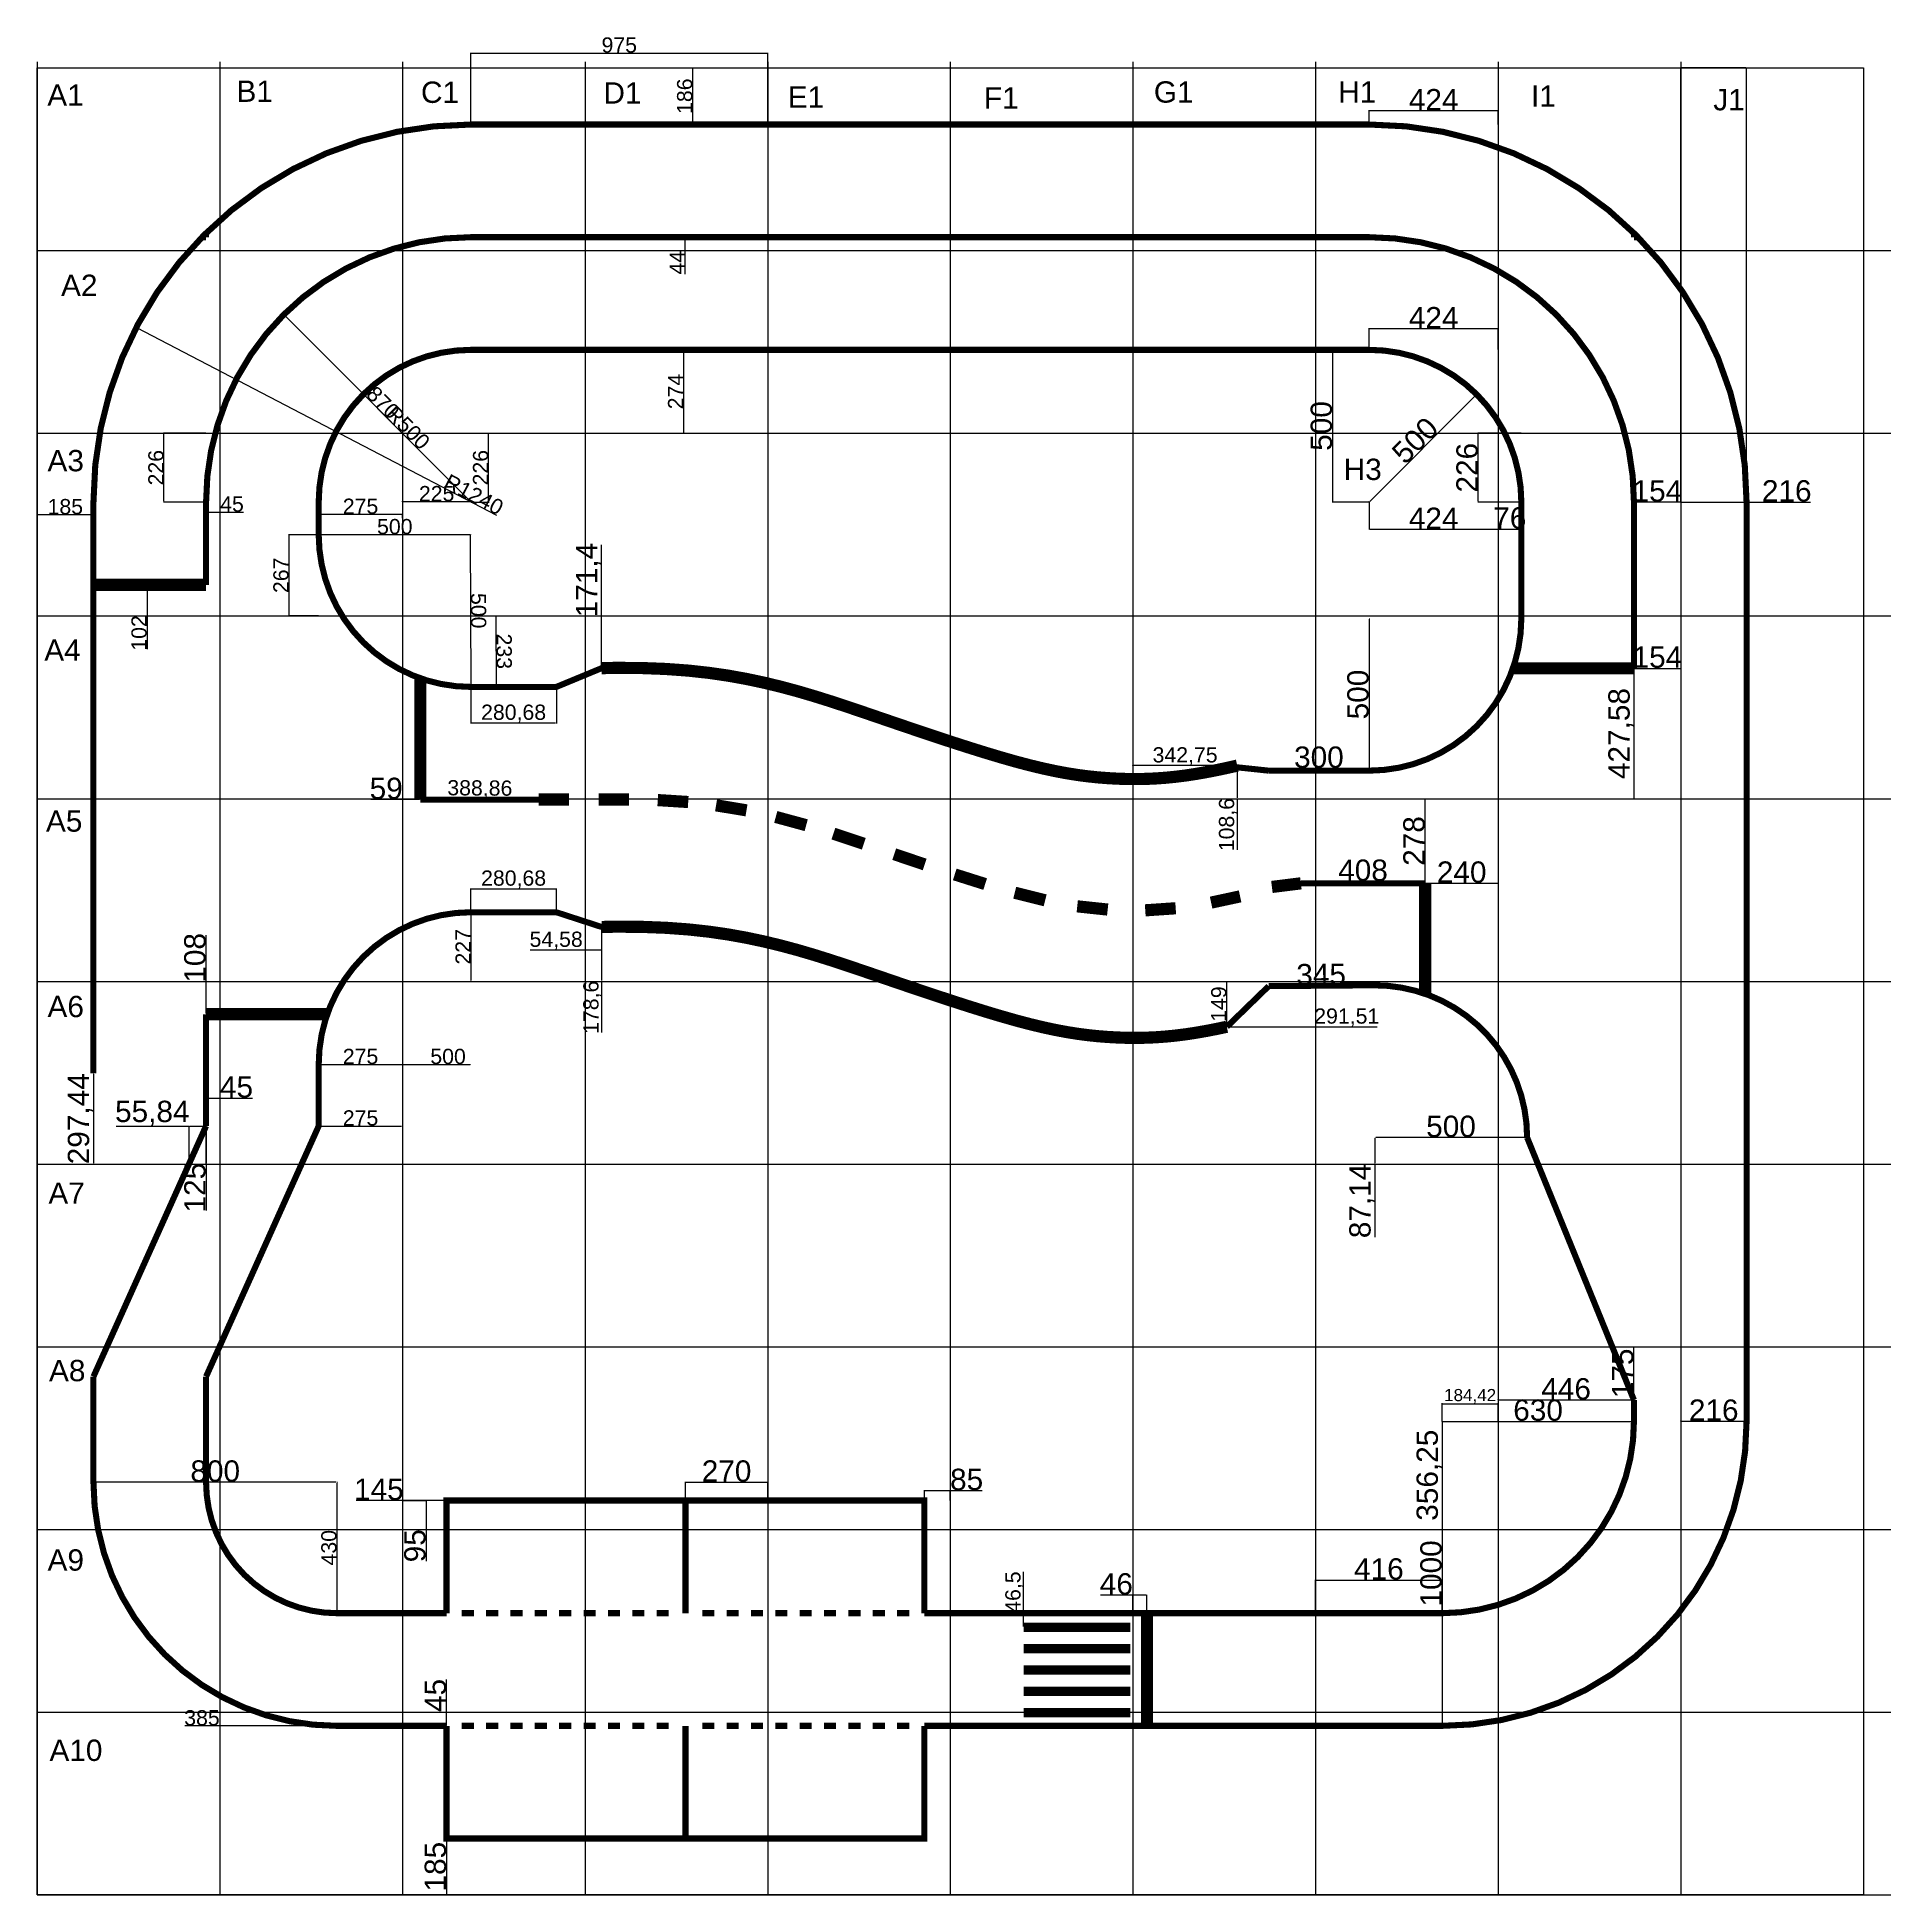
# Model space of a CAD drawing. Header units: millimetres. Extents: x 0 to 6090, y -6000 to 101.
import ezdxf

# ---------------------------------------------------------------- set-up
doc = ezdxf.new("R2010")
doc.units = ezdxf.units.MM
doc.layers.add('high_way', color=7, linetype='Continuous', lineweight=40)
doc.styles.get("Standard").update_dxf_attribs({"font": 'arial.ttf'})
doc.dimstyles.new('ISO-25', dxfattribs={"dimtxt": 2.5, "dimasz": 2.5, "dimexe": 1.25, "dimexo": 0.625, "dimtad": 1, "dimtxsty": 'Standard', "dimcen": 2.5, "dimadec": 0, "dimazin": 0, "dimtfac": 1, "dimtmove": 0, "dimatfit": 3, "dimfxl": 1, "dimarcsym": 0})

# ---------------------------------------------------------------- blocks, each defined once
blk = doc.blocks.new('*U1')
at = {"layer": 'Defpoints'}
blk.add_line((0, 3000), (0, -3000), dxfattribs=at)
blk = doc.blocks.new('*U2')
at = {"layer": 'Defpoints', "color": 0, "linetype": 'ByBlock', "lineweight": -2, "transparency": 16777216}
for p in [(0, 20), (0, 10), (0, 0), (600, 20), (600, 10), (600, 0), (1200, 20), (1200, 10), (1200, 0), (1800, 20), (1800, 10), (1800, 0), (2400, 20), (2400, 10), (2400, 0), (3000, 20), (3000, 10), (3000, 0), (3600, 20), (3600, 10), (3600, 0), (4200, 20), (4200, 10), (4200, 0), (4800, 20), (4800, 10), (4800, 0), (5400, 20), (5400, 10), (5400, 0)]:
    blk.add_blockref('*U1', p, dxfattribs=at)
blk = doc.blocks.new('*U3')
at = {"layer": 'Defpoints'}
blk.add_line((-3000, 0), (3000, 0), dxfattribs=at)
blk = doc.blocks.new('*U4')
at = {"layer": 'Defpoints', "color": 0, "linetype": 'ByBlock', "lineweight": -2, "transparency": 16777216}
for p in [(0, 5400), (10, 5400), (20, 5400), (30, 5400), (40, 5400), (50, 5400), (60, 5400), (70, 5400), (80, 5400), (90, 5400), (0, 4800), (10, 4800), (20, 4800), (30, 4800), (40, 4800), (50, 4800), (60, 4800), (70, 4800), (80, 4800), (90, 4800), (0, 4200), (10, 4200), (20, 4200), (30, 4200), (40, 4200), (50, 4200), (60, 4200), (70, 4200), (80, 4200), (90, 4200), (0, 3600), (10, 3600), (20, 3600), (30, 3600), (40, 3600), (50, 3600), (60, 3600), (70, 3600), (80, 3600), (90, 3600), (0, 3000), (10, 3000), (20, 3000), (30, 3000), (40, 3000), (50, 3000), (60, 3000), (70, 3000), (80, 3000), (90, 3000), (0, 2400), (10, 2400), (20, 2400), (30, 2400), (40, 2400), (50, 2400), (60, 2400), (70, 2400), (80, 2400), (90, 2400), (0, 1800), (10, 1800), (20, 1800), (30, 1800), (40, 1800), (50, 1800), (60, 1800), (70, 1800), (80, 1800), (90, 1800), (0, 1200), (10, 1200), (20, 1200), (30, 1200), (40, 1200), (50, 1200), (60, 1200), (70, 1200), (80, 1200), (90, 1200), (0, 600), (10, 600), (20, 600), (30, 600), (40, 600), (50, 600), (60, 600), (70, 600), (80, 600), (90, 600), (0, 0), (10, 0), (20, 0), (30, 0), (40, 0), (50, 0), (60, 0), (70, 0), (80, 0), (90, 0)]:
    blk.add_blockref('*U3', p, dxfattribs=at)
blk = doc.blocks.new('*D5')
at = {"layer": 'Defpoints', "color": 0, "lineweight": -2, "transparency": 16777216}
for p, q in [((2154.4, 0), (2155, 0)), ((2153.8, -183.5), (2153.8, -2.5)), ((2154.4, -186), (2155, -186))]:
    blk.add_line(p, q, dxfattribs=at)
at = {"layer": 'Defpoints', "color": 0, "transparency": 16777216}
for p in [(2153.8, 0), (2153.8, 0), (2153.8, -186)]:
    blk.add_point(p, dxfattribs=at)
for points in [[(2153.3, -2.5), (2154.2, -2.5), (2153.8, 0)], [(2153.3, -183.5), (2154.2, -183.5), (2153.8, -186)]]:
    blk.add_solid(points, dxfattribs=at)
at = {"layer": 'Defpoints', "color": 0, "transparency": 16777216, "insert": (2127.6, -93), "char_height": 2.5, "attachment_point": 5, "rotation": 90}
blk.add_mtext('{\\H20x;186}', dxfattribs=at)
blk = doc.blocks.new('*D6')
at = {"layer": 'Defpoints', "color": 0, "lineweight": -2, "transparency": 16777216}
for p, q in [((0, -1466.8), (0, -1466.1)), ((182.5, -1467.4), (2.5, -1467.4)), ((185, -1466.8), (185, -1466.1))]:
    blk.add_line(p, q, dxfattribs=at)
at = {"layer": 'Defpoints', "color": 0, "transparency": 16777216}
for p in [(0, -1467.4), (0, -1467.4), (185, -1467.4)]:
    blk.add_point(p, dxfattribs=at)
for points in [[(2.5, -1467), (2.5, -1467.8), (0, -1467.4)], [(182.5, -1467), (182.5, -1467.8), (185, -1467.4)]]:
    blk.add_solid(points, dxfattribs=at)
at = {"layer": 'Defpoints', "color": 0, "transparency": 16777216, "insert": (92.5, -1441.2), "char_height": 2.5, "attachment_point": 5}
blk.add_mtext('{\\H20x;185}', dxfattribs=at)
blk = doc.blocks.new('*D7')
at = {"layer": 'Defpoints', "color": 0, "lineweight": -2, "transparency": 16777216}
for p, q in [((555, -1458.3), (555, -1457.7)), ((557.5, -1458.9), (597.5, -1458.9)), ((600, -1458.3), (600, -1457.7)), ((600, -1458.9), (677.8, -1458.9))]:
    blk.add_line(p, q, dxfattribs=at)
at = {"layer": 'Defpoints', "color": 0, "transparency": 16777216}
for p in [(555, -1458.9), (600, -1458.9), (600, -1458.9)]:
    blk.add_point(p, dxfattribs=at)
for points in [[(557.5, -1458.5), (557.5, -1459.4), (555, -1458.9)], [(597.5, -1458.5), (597.5, -1459.4), (600, -1458.9)]]:
    blk.add_solid(points, dxfattribs=at)
at = {"layer": 'Defpoints', "color": 0, "transparency": 16777216, "insert": (640.1, -1432.9), "char_height": 2.5, "width": 3.498, "attachment_point": 5}
blk.add_mtext('{\\H20x;45}', dxfattribs=at)
blk = doc.blocks.new('*D8')
at = {"layer": 'Defpoints', "color": 0, "lineweight": -2, "transparency": 16777216}
for p, q in [((2128.3, -558.5), (2128.3, -597.5)), ((2128.3, -600), (2128.3, -677.2)), ((2128.9, -556), (2129.6, -556)), ((2128.9, -600), (2129.6, -600))]:
    blk.add_line(p, q, dxfattribs=at)
at = {"layer": 'Defpoints', "color": 0, "transparency": 16777216}
for p in [(2128.3, -556), (2128.3, -600), (2128.3, -600)]:
    blk.add_point(p, dxfattribs=at)
for points in [[(2127.9, -558.5), (2128.7, -558.5), (2128.3, -556)], [(2127.9, -597.5), (2128.7, -597.5), (2128.3, -600)]]:
    blk.add_solid(points, dxfattribs=at)
at = {"layer": 'Defpoints', "color": 0, "transparency": 16777216, "insert": (2102.7, -639.8), "char_height": 2.5, "attachment_point": 5, "rotation": 90}
blk.add_mtext('{\\H20x;44}', dxfattribs=at)
blk = doc.blocks.new('*D9')
at = {"layer": 'Defpoints', "color": 0, "lineweight": -2, "transparency": 16777216}
for p, q in [((2123.3, -928.5), (2123.3, -1197.5)), ((2123.9, -926), (2124.5, -926)), ((2123.9, -1200), (2124.5, -1200))]:
    blk.add_line(p, q, dxfattribs=at)
at = {"layer": 'Defpoints', "color": 0, "transparency": 16777216}
for p in [(2123.3, -926), (2123.3, -1200), (2123.3, -1200)]:
    blk.add_point(p, dxfattribs=at)
for points in [[(2122.9, -928.5), (2123.7, -928.5), (2123.3, -926)], [(2122.9, -1197.5), (2123.7, -1197.5), (2123.3, -1200)]]:
    blk.add_solid(points, dxfattribs=at)
at = {"layer": 'Defpoints', "color": 0, "transparency": 16777216, "insert": (2097.5, -1063), "char_height": 2.5, "attachment_point": 5, "rotation": 90}
blk.add_mtext('{\\H20x;274}', dxfattribs=at)
blk = doc.blocks.new('*D10')
at = {"layer": 'Defpoints', "color": 0, "lineweight": -2, "transparency": 16777216}
for p, q in [((1425, -185.4), (1425, 49.9)), ((1427.5, 48.7), (2397.5, 48.7)), ((2400, -185.4), (2400, 49.9))]:
    blk.add_line(p, q, dxfattribs=at)
at = {"layer": 'Defpoints', "color": 0, "transparency": 16777216}
for p in [(2400, 48.7), (1425, -186), (2400, -186)]:
    blk.add_point(p, dxfattribs=at)
for points in [[(1427.5, 49.1), (1427.5, 48.3), (1425, 48.7)], [(2397.5, 49.1), (2397.5, 48.3), (2400, 48.7)]]:
    blk.add_solid(points, dxfattribs=at)
at = {"layer": 'Defpoints', "color": 0, "transparency": 16777216, "insert": (1912.5, 74.8), "char_height": 2.5, "attachment_point": 5}
blk.add_mtext('{\\H20x;975}', dxfattribs=at)
blk = doc.blocks.new('*D11')
at = {"layer": 'Defpoints', "color": 0, "lineweight": -2, "transparency": 16777216}
blk.add_line((1256.2, -1256.5), (1074, -1073.4), dxfattribs=at)
at = {"layer": 'Defpoints', "color": 0, "transparency": 16777216}
for p in [(1072.2, -1071.7), (1425, -1426)]:
    blk.add_point(p, dxfattribs=at)
blk.add_solid([(1074.3, -1073.1), (1073.7, -1073.7), (1072.2, -1071.7)], dxfattribs=at)
at = {"layer": 'Defpoints', "color": 0, "transparency": 16777216, "insert": (1218.5, -1181.5), "char_height": 2.5, "attachment_point": 5, "rotation": 314.87296}
blk.add_mtext('{\\H20x;R500}', dxfattribs=at)
blk = doc.blocks.new('*D12')
at = {"layer": 'Defpoints', "color": 0, "lineweight": -2, "transparency": 16777216}
for p, q in [((1425.6, -1200), (1484.5, -1200)), ((1483.2, -1423.5), (1483.2, -1202.5)), ((1425.6, -1426), (1484.5, -1426))]:
    blk.add_line(p, q, dxfattribs=at)
at = {"layer": 'Defpoints', "color": 0, "transparency": 16777216}
for p in [(1425, -1200), (1483.2, -1200), (1425, -1426)]:
    blk.add_point(p, dxfattribs=at)
for points in [[(1482.8, -1202.5), (1483.6, -1202.5), (1483.2, -1200)], [(1482.8, -1423.5), (1483.6, -1423.5), (1483.2, -1426)]]:
    blk.add_solid(points, dxfattribs=at)
at = {"layer": 'Defpoints', "color": 0, "transparency": 16777216, "insert": (1457.1, -1313), "char_height": 2.5, "attachment_point": 5, "rotation": 90}
blk.add_mtext('{\\H20x;226}', dxfattribs=at)
blk = doc.blocks.new('*D13')
at = {"layer": 'Defpoints', "color": 0, "lineweight": -2, "transparency": 16777216}
for p, q in [((1200, -1425.4), (1200, -1423.4)), ((1422.5, -1424.7), (1202.5, -1424.7)), ((1425, -1425.4), (1425, -1423.4))]:
    blk.add_line(p, q, dxfattribs=at)
at = {"layer": 'Defpoints', "color": 0, "transparency": 16777216}
for p in [(1200, -1424.7), (1200, -1426), (1425, -1426)]:
    blk.add_point(p, dxfattribs=at)
for points in [[(1202.5, -1424.3), (1202.5, -1425.1), (1200, -1424.7)], [(1422.5, -1424.3), (1422.5, -1425.1), (1425, -1424.7)]]:
    blk.add_solid(points, dxfattribs=at)
at = {"layer": 'Defpoints', "color": 0, "transparency": 16777216, "insert": (1312.5, -1398.5), "char_height": 2.5, "attachment_point": 5}
blk.add_mtext('{\\H20x;225}', dxfattribs=at)
blk = doc.blocks.new('*D14')
at = {"layer": 'Defpoints', "color": 0, "lineweight": -2, "transparency": 16777216}
for p, q in [((810.3, -810.4), (811.2, -809.4)), ((812.1, -812.1), (1423.7, -1423.7)), ((1425.4, -1425.6), (1426.4, -1424.6))]:
    blk.add_line(p, q, dxfattribs=at)
at = {"layer": 'Defpoints', "color": 0, "transparency": 16777216}
for p in [(809.8, -810.8), (1425, -1426), (1425.5, -1425.5)]:
    blk.add_point(p, dxfattribs=at)
for points in [[(812.4, -811.8), (811.8, -812.4), (810.3, -810.3)], [(1424, -1423.4), (1423.4, -1424), (1425.5, -1425.5)]]:
    blk.add_solid(points, dxfattribs=at)
at = {"layer": 'Defpoints', "color": 0, "transparency": 16777216, "insert": (1136.4, -1099.4), "char_height": 2.5, "attachment_point": 5, "rotation": 315}
blk.add_mtext('{\\H20x;870}', dxfattribs=at)
blk = doc.blocks.new('*D15')
at = {"layer": 'Defpoints', "color": 0, "lineweight": -2, "transparency": 16777216}
for p, q in [((554.4, -1200), (415.5, -1200)), ((416.7, -1423.5), (416.7, -1202.5)), ((554.4, -1426), (415.5, -1426))]:
    blk.add_line(p, q, dxfattribs=at)
at = {"layer": 'Defpoints', "color": 0, "transparency": 16777216}
for p in [(416.7, -1200), (555, -1200), (555, -1426)]:
    blk.add_point(p, dxfattribs=at)
for points in [[(416.3, -1202.5), (417.1, -1202.5), (416.7, -1200)], [(416.3, -1423.5), (417.1, -1423.5), (416.7, -1426)]]:
    blk.add_solid(points, dxfattribs=at)
at = {"layer": 'Defpoints', "color": 0, "transparency": 16777216, "insert": (390.5, -1313), "char_height": 2.5, "attachment_point": 5, "rotation": 90}
blk.add_mtext('{\\H20x;226}', dxfattribs=at)
blk = doc.blocks.new('*D16')
at = {"layer": 'Defpoints', "color": 0, "lineweight": -2, "transparency": 16777216}
blk.add_line((1510.4, -1470.5), (327.5, -854.2), dxfattribs=at)
at = {"layer": 'Defpoints', "color": 0, "transparency": 16777216}
for p in [(325.3, -853.1), (1425, -1426)]:
    blk.add_point(p, dxfattribs=at)
blk.add_solid([(327.7, -853.9), (327.3, -854.6), (325.3, -853.1)], dxfattribs=at)
at = {"layer": 'Defpoints', "color": 0, "transparency": 16777216, "insert": (1434.6, -1401.5), "char_height": 2.5, "attachment_point": 5, "rotation": 332.48198}
blk.add_mtext('{\\H20x;R1240}', dxfattribs=at)
blk = doc.blocks.new('*D17')
at = {"layer": 'Defpoints', "color": 0, "lineweight": -2, "transparency": 16777216}
for p, q in [((925, -1478.9), (925, -1464.8)), ((927.5, -1466.1), (1197.5, -1466.1)), ((1200, -1478.9), (1200, -1464.8))]:
    blk.add_line(p, q, dxfattribs=at)
at = {"layer": 'Defpoints', "color": 0, "transparency": 16777216}
for p in [(925, -1479.5), (1200, -1466.1), (1200, -1479.5)]:
    blk.add_point(p, dxfattribs=at)
for points in [[(927.5, -1465.7), (927.5, -1466.5), (925, -1466.1)], [(1197.5, -1465.7), (1197.5, -1466.5), (1200, -1466.1)]]:
    blk.add_solid(points, dxfattribs=at)
at = {"layer": 'Defpoints', "color": 0, "transparency": 16777216, "insert": (1062.5, -1439.9), "char_height": 2.5, "attachment_point": 5}
blk.add_mtext('{\\H20x;275}', dxfattribs=at)
blk = doc.blocks.new('*D18')
at = {"layer": 'Defpoints', "color": 0, "lineweight": -2, "transparency": 16777216}
for p, q in [((361.2, -1700.5), (361.2, -1797.5)), ((361.8, -1698), (362.4, -1698)), ((361.2, -1800), (361.2, -1909)), ((361.8, -1800), (362.4, -1800))]:
    blk.add_line(p, q, dxfattribs=at)
at = {"layer": 'Defpoints', "color": 0, "transparency": 16777216}
for p in [(361.2, -1698), (361.2, -1800), (361.2, -1800)]:
    blk.add_point(p, dxfattribs=at)
for points in [[(360.8, -1700.5), (361.6, -1700.5), (361.2, -1698)], [(360.8, -1797.5), (361.6, -1797.5), (361.2, -1800)]]:
    blk.add_solid(points, dxfattribs=at)
at = {"layer": 'Defpoints', "color": 0, "transparency": 16777216, "insert": (335, -1855.8), "char_height": 2.5, "attachment_point": 5, "rotation": 90}
blk.add_mtext('{\\H20x;102}', dxfattribs=at)
blk = doc.blocks.new('*D19')
at = {"layer": 'Defpoints', "color": 0, "lineweight": -2, "transparency": 16777216}
for p, q in [((4376, -185.4), (4376, -139)), ((4378.5, -140.2), (4797.5, -140.2)), ((4800, -185.4), (4800, -139))]:
    blk.add_line(p, q, dxfattribs=at)
at = {"layer": 'Defpoints', "color": 0, "transparency": 16777216}
for p in [(4800, -140.2), (4376, -186), (4800, -186)]:
    blk.add_point(p, dxfattribs=at)
for points in [[(4378.5, -139.8), (4378.5, -140.6), (4376, -140.2)], [(4797.5, -139.8), (4797.5, -140.6), (4800, -140.2)]]:
    blk.add_solid(points, dxfattribs=at)
at = {"layer": 'Defpoints', "color": 0, "transparency": 16777216, "insert": (4588, -104.4), "char_height": 2.5, "attachment_point": 5}
blk.add_mtext('{\\H28x;424}', dxfattribs=at)
blk = doc.blocks.new('*D20')
at = {"layer": 'Defpoints', "color": 0, "lineweight": -2, "transparency": 16777216}
for p, q in [((4376, -925.4), (4376, -854.9)), ((4378.5, -856.2), (4797.5, -856.2)), ((4800, -925.4), (4800, -854.9))]:
    blk.add_line(p, q, dxfattribs=at)
at = {"layer": 'Defpoints', "color": 0, "transparency": 16777216}
for p in [(4800, -856.2), (4376, -926), (4800, -926)]:
    blk.add_point(p, dxfattribs=at)
for points in [[(4378.5, -855.8), (4378.5, -856.6), (4376, -856.2)], [(4797.5, -855.8), (4797.5, -856.6), (4800, -856.2)]]:
    blk.add_solid(points, dxfattribs=at)
at = {"layer": 'Defpoints', "color": 0, "transparency": 16777216, "insert": (4588, -820.4), "char_height": 2.5, "attachment_point": 5}
blk.add_mtext('{\\H28x;424}', dxfattribs=at)
blk = doc.blocks.new('*D22')
at = {"layer": 'Defpoints', "color": 0, "lineweight": -2, "transparency": 16777216}
for p, q in [((4375.4, -926), (4254.4, -926)), ((4255.6, -928.5), (4255.6, -1423.5)), ((4375.4, -1426), (4254.4, -1426))]:
    blk.add_line(p, q, dxfattribs=at)
at = {"layer": 'Defpoints', "color": 0, "transparency": 16777216}
for p in [(4376, -926), (4255.6, -1426), (4376, -1426)]:
    blk.add_point(p, dxfattribs=at)
for points in [[(4255.2, -928.5), (4256, -928.5), (4255.6, -926)], [(4255.2, -1423.5), (4256, -1423.5), (4255.6, -1426)]]:
    blk.add_solid(points, dxfattribs=at)
at = {"layer": 'Defpoints', "color": 0, "transparency": 16777216, "insert": (4219.3, -1176), "char_height": 2.5, "attachment_point": 5, "rotation": 90}
blk.add_mtext('{\\H28x;500}', dxfattribs=at)
blk = doc.blocks.new('*D23')
at = {"layer": 'Defpoints', "color": 0, "lineweight": -2, "transparency": 16777216}
for p, q in [((4376, -1426.6), (4376, -1516.2)), ((4800, -1426.6), (4800, -1516.2)), ((4378.5, -1515), (4797.5, -1515))]:
    blk.add_line(p, q, dxfattribs=at)
at = {"layer": 'Defpoints', "color": 0, "transparency": 16777216}
for p in [(4376, -1426), (4800, -1426), (4800, -1515)]:
    blk.add_point(p, dxfattribs=at)
for points in [[(4378.5, -1514.6), (4378.5, -1515.4), (4376, -1515)], [(4797.5, -1514.6), (4797.5, -1515.4), (4800, -1515)]]:
    blk.add_solid(points, dxfattribs=at)
at = {"layer": 'Defpoints', "color": 0, "transparency": 16777216, "insert": (4588, -1479.2), "char_height": 2.5, "attachment_point": 5}
blk.add_mtext('{\\H28x;424}', dxfattribs=at)
blk = doc.blocks.new('*D24')
at = {"layer": 'Defpoints', "color": 0, "lineweight": -2, "transparency": 16777216}
for p, q in [((4377.8, -1424.2), (4727.8, -1074.2)), ((4729.1, -1072), (4728.7, -1071.6)), ((4375.6, -1425.6), (4375.1, -1425.1))]:
    blk.add_line(p, q, dxfattribs=at)
at = {"layer": 'Defpoints', "color": 0, "transparency": 16777216}
for p in [(4729.6, -1072.4), (4729.6, -1072.4), (4376, -1426)]:
    blk.add_point(p, dxfattribs=at)
for points in [[(4727.5, -1073.9), (4728.1, -1074.5), (4729.6, -1072.4)], [(4377.5, -1423.9), (4378.1, -1424.5), (4376, -1426)]]:
    blk.add_solid(points, dxfattribs=at)
at = {"layer": 'Defpoints', "color": 0, "transparency": 16777216, "insert": (4527.1, -1223.5), "char_height": 2.5, "attachment_point": 5, "rotation": 45}
blk.add_mtext('{\\H28x;500}', dxfattribs=at)
blk = doc.blocks.new('*D25')
at = {"layer": 'Defpoints', "color": 0, "lineweight": -2, "transparency": 16777216}
for p, q in [((4875.4, -1200), (4733, -1200)), ((4734.3, -1423.5), (4734.3, -1202.5)), ((4875.4, -1426), (4733, -1426))]:
    blk.add_line(p, q, dxfattribs=at)
at = {"layer": 'Defpoints', "color": 0, "transparency": 16777216}
for p in [(4734.3, -1200), (4876, -1200), (4876, -1426)]:
    blk.add_point(p, dxfattribs=at)
for points in [[(4733.9, -1202.5), (4734.7, -1202.5), (4734.3, -1200)], [(4733.9, -1423.5), (4734.7, -1423.5), (4734.3, -1426)]]:
    blk.add_solid(points, dxfattribs=at)
at = {"layer": 'Defpoints', "color": 0, "transparency": 16777216, "insert": (4697.9, -1313), "char_height": 2.5, "width": 5.564, "attachment_point": 5, "rotation": 90}
blk.add_mtext('{\\H28x;226}', dxfattribs=at)
blk = doc.blocks.new('*D26')
at = {"layer": 'Defpoints', "color": 0, "lineweight": -2, "transparency": 16777216}
for p, q in [((4800, -1426.6), (4800, -1516.2)), ((4876, -1426.6), (4876, -1516.2)), ((4802.5, -1515), (4873.5, -1515))]:
    blk.add_line(p, q, dxfattribs=at)
at = {"layer": 'Defpoints', "color": 0, "transparency": 16777216}
for p in [(4800, -1426), (4876, -1426), (4876, -1515)]:
    blk.add_point(p, dxfattribs=at)
for points in [[(4802.5, -1514.6), (4802.5, -1515.4), (4800, -1515)], [(4873.5, -1514.6), (4873.5, -1515.4), (4876, -1515)]]:
    blk.add_solid(points, dxfattribs=at)
at = {"layer": 'Defpoints', "color": 0, "transparency": 16777216, "insert": (4838, -1478.6), "char_height": 2.5, "width": 3.559, "attachment_point": 5}
blk.add_mtext('{\\H28x;76}', dxfattribs=at)
blk = doc.blocks.new('*D27')
at = {"layer": 'Defpoints', "color": 0, "lineweight": -2, "transparency": 16777216}
for p, q in [((5400, -1425.4), (5400, 1.2)), ((5613.5, 0), (5402.5, 0)), ((5616, -1425.4), (5616, 1.2))]:
    blk.add_line(p, q, dxfattribs=at)
at = {"layer": 'Defpoints', "color": 0, "transparency": 16777216}
for p in [(5400, 0), (5400, -1426), (5616, -1426)]:
    blk.add_point(p, dxfattribs=at)
for points in [[(5402.5, 0.4), (5402.5, -0.4), (5400, 0)], [(5613.5, 0.4), (5613.5, -0.4), (5616, 0)]]:
    blk.add_solid(points, dxfattribs=at)
at = {"layer": 'Defpoints', "color": 0, "transparency": 16777216, "insert": (5508, 1.9), "char_height": 2.5, "attachment_point": 5}
blk.add_mtext('216', dxfattribs=at)
blk = doc.blocks.new('*D28')
at = {"layer": 'Defpoints', "color": 0, "lineweight": -2, "transparency": 16777216}
for p, q in [((5400, -1425.4), (5400, -1424.8)), ((5402.5, -1426), (5613.5, -1426)), ((5616, -1426), (5826.4, -1426)), ((5616, -1426.6), (5616, -1427.2))]:
    blk.add_line(p, q, dxfattribs=at)
at = {"layer": 'Defpoints', "color": 0, "transparency": 16777216}
for p in [(5400, -1426), (5400, -1426), (5616, -1426)]:
    blk.add_point(p, dxfattribs=at)
for points in [[(5402.5, -1425.6), (5402.5, -1426.4), (5400, -1426)], [(5613.5, -1425.6), (5613.5, -1426.4), (5616, -1426)]]:
    blk.add_solid(points, dxfattribs=at)
at = {"layer": 'Defpoints', "color": 0, "transparency": 16777216, "insert": (5747.9, -1389.6), "char_height": 2.5, "attachment_point": 5}
blk.add_mtext('{\\H28x;216}', dxfattribs=at)
blk = doc.blocks.new('*D29')
at = {"layer": 'Defpoints', "color": 0, "lineweight": -2, "transparency": 16777216}
for p, q in [((5246, -1425.4), (5246, -1424.8)), ((5397.5, -1426), (5248.5, -1426)), ((5400, -1425.4), (5400, -1424.8))]:
    blk.add_line(p, q, dxfattribs=at)
at = {"layer": 'Defpoints', "color": 0, "transparency": 16777216}
for p in [(5246, -1426), (5246, -1426), (5400, -1426)]:
    blk.add_point(p, dxfattribs=at)
for points in [[(5248.5, -1425.6), (5248.5, -1426.4), (5246, -1426)], [(5397.5, -1425.6), (5397.5, -1426.4), (5400, -1426)]]:
    blk.add_solid(points, dxfattribs=at)
at = {"layer": 'Defpoints', "color": 0, "transparency": 16777216, "insert": (5323, -1389.6), "char_height": 2.5, "width": 5.278, "attachment_point": 5}
blk.add_mtext('{\\H28x;154}', dxfattribs=at)
blk = doc.blocks.new('*D30')
at = {"layer": 'Defpoints', "color": 0, "lineweight": -2, "transparency": 16777216}
for p, q in [((185, -3305.1), (185, -3597.5)), ((185.6, -3302.6), (186.2, -3302.6)), ((185.6, -3600), (186.2, -3600))]:
    blk.add_line(p, q, dxfattribs=at)
at = {"layer": 'Defpoints', "color": 0, "transparency": 16777216}
for p in [(185, -3302.6), (185, -3600), (185, -3600)]:
    blk.add_point(p, dxfattribs=at)
for points in [[(184.6, -3305.1), (185.4, -3305.1), (185, -3302.6)], [(184.6, -3597.5), (185.4, -3597.5), (185, -3600)]]:
    blk.add_solid(points, dxfattribs=at)
at = {"layer": 'Defpoints', "color": 0, "transparency": 16777216, "insert": (142.3, -3451.3), "char_height": 2.5, "attachment_point": 5, "rotation": 90}
blk.add_mtext('{\\H28x;297,44}', dxfattribs=at)
blk = doc.blocks.new('*D31')
at = {"layer": 'Defpoints', "color": 0, "lineweight": -2, "transparency": 16777216}
for p, q in [((555, -3000), (555, -2848)), ((555, -3105.5), (555, -3002.5)), ((555.6, -3000), (556.3, -3000)), ((555.6, -3108), (556.3, -3108))]:
    blk.add_line(p, q, dxfattribs=at)
at = {"layer": 'Defpoints', "color": 0, "transparency": 16777216}
for p in [(555, -3000), (555, -3000), (555, -3108)]:
    blk.add_point(p, dxfattribs=at)
for points in [[(554.6, -3002.5), (555.4, -3002.5), (555, -3000)], [(554.6, -3105.5), (555.4, -3105.5), (555, -3108)]]:
    blk.add_solid(points, dxfattribs=at)
at = {"layer": 'Defpoints', "color": 0, "transparency": 16777216, "insert": (518.6, -2922.8), "char_height": 2.5, "width": 5.293, "attachment_point": 5, "rotation": 90}
blk.add_mtext('{\\H28x;108}', dxfattribs=at)
blk = doc.blocks.new('*D32')
at = {"layer": 'Defpoints', "color": 0, "lineweight": -2, "transparency": 16777216}
for p, q in [((555, -3292.1), (555, -3384.5)), ((600, -3292.1), (600, -3384.5)), ((557.5, -3383.2), (597.5, -3383.2)), ((600, -3383.2), (707.4, -3383.2))]:
    blk.add_line(p, q, dxfattribs=at)
at = {"layer": 'Defpoints', "color": 0, "transparency": 16777216}
for p in [(555, -3291.5), (600, -3291.5), (600, -3383.2)]:
    blk.add_point(p, dxfattribs=at)
for points in [[(557.5, -3382.8), (557.5, -3383.7), (555, -3383.2)], [(597.5, -3382.8), (597.5, -3383.7), (600, -3383.2)]]:
    blk.add_solid(points, dxfattribs=at)
at = {"layer": 'Defpoints', "color": 0, "transparency": 16777216, "insert": (654.9, -3347), "char_height": 2.5, "attachment_point": 5}
blk.add_mtext('{\\H28x;45}', dxfattribs=at)
blk = doc.blocks.new('*D33')
at = {"layer": 'Defpoints', "color": 0, "lineweight": -2, "transparency": 16777216}
for p, q in [((555, -3477.5), (555, -3597.5)), ((555.6, -3475), (556.3, -3475)), ((555, -3600), (555, -3752.3)), ((555.6, -3600), (556.3, -3600))]:
    blk.add_line(p, q, dxfattribs=at)
at = {"layer": 'Defpoints', "color": 0, "transparency": 16777216}
for p in [(555, -3475), (555, -3600), (555, -3600)]:
    blk.add_point(p, dxfattribs=at)
for points in [[(554.6, -3477.5), (555.4, -3477.5), (555, -3475)], [(554.6, -3597.5), (555.4, -3597.5), (555, -3600)]]:
    blk.add_solid(points, dxfattribs=at)
at = {"layer": 'Defpoints', "color": 0, "transparency": 16777216, "insert": (518.6, -3677.4), "char_height": 2.5, "attachment_point": 5, "rotation": 90}
blk.add_mtext('{\\H28x;125}', dxfattribs=at)
blk = doc.blocks.new('*D34')
at = {"layer": 'Defpoints', "color": 0, "lineweight": -2, "transparency": 16777216}
for p, q in [((499.4, -3476.3), (259.7, -3476.3)), ((499.4, -3598.1), (499.4, -3475)), ((552.7, -3476.3), (501.9, -3476.3)), ((555.2, -3598.1), (555.2, -3475))]:
    blk.add_line(p, q, dxfattribs=at)
at = {"layer": 'Defpoints', "color": 0, "transparency": 16777216}
for p in [(499.4, -3476.3), (499.4, -3598.8), (555.2, -3598.8)]:
    blk.add_point(p, dxfattribs=at)
for points in [[(501.9, -3475.8), (501.9, -3476.7), (499.4, -3476.3)], [(552.7, -3475.8), (552.7, -3476.7), (555.2, -3476.3)]]:
    blk.add_solid(points, dxfattribs=at)
at = {"layer": 'Defpoints', "color": 0, "transparency": 16777216, "insert": (378.3, -3433.6), "char_height": 2.5, "attachment_point": 5}
blk.add_mtext('{\\H28x;55,84}', dxfattribs=at)
blk = doc.blocks.new('*D35')
at = {"layer": 'Defpoints', "color": 0, "lineweight": -2, "transparency": 16777216}
for p, q in [((925, -1532.4), (925, -1531.8)), ((1422.5, -1533), (927.5, -1533)), ((1425, -1532.4), (1425, -1531.8))]:
    blk.add_line(p, q, dxfattribs=at)
at = {"layer": 'Defpoints', "color": 0, "transparency": 16777216}
for p in [(925, -1533), (925, -1533), (1425, -1533)]:
    blk.add_point(p, dxfattribs=at)
for points in [[(927.5, -1532.6), (927.5, -1533.4), (925, -1533)], [(1422.5, -1532.6), (1422.5, -1533.4), (1425, -1533)]]:
    blk.add_solid(points, dxfattribs=at)
at = {"layer": 'Defpoints', "color": 0, "transparency": 16777216, "insert": (1175, -1506.8), "char_height": 2.5, "attachment_point": 5}
blk.add_mtext('{\\H20x;500}', dxfattribs=at)
blk = doc.blocks.new('*D36')
at = {"layer": 'Defpoints', "color": 0, "lineweight": -2, "transparency": 16777216}
for p, q in [((1421.9, -1532.6), (1421.2, -1532.6)), ((1422.5, -1535.1), (1425, -2030.5)), ((1424.4, -2033), (1423.7, -2033))]:
    blk.add_line(p, q, dxfattribs=at)
at = {"layer": 'Defpoints', "color": 0, "transparency": 16777216}
for p in [(1422.5, -1532.6), (1425, -2033), (1425, -2033)]:
    blk.add_point(p, dxfattribs=at)
for points in [[(1422.9, -1535.1), (1422.1, -1535.1), (1422.5, -1532.6)], [(1425.4, -2030.5), (1424.6, -2030.5), (1425, -2033)]]:
    blk.add_solid(points, dxfattribs=at)
at = {"layer": 'Defpoints', "color": 0, "transparency": 16777216, "insert": (1449.9, -1782.7), "char_height": 2.5, "attachment_point": 5, "rotation": 270.28624}
blk.add_mtext('{\\H20x;500}', dxfattribs=at)
blk = doc.blocks.new('*D37')
at = {"layer": 'Defpoints', "color": 0, "lineweight": -2, "transparency": 16777216}
for p, q in [((924.4, -1533), (826.2, -1533)), ((827.4, -1535.5), (827.4, -1797.5)), ((924.4, -1800), (826.2, -1800))]:
    blk.add_line(p, q, dxfattribs=at)
at = {"layer": 'Defpoints', "color": 0, "transparency": 16777216}
for p in [(925, -1533), (827.4, -1800), (925, -1800)]:
    blk.add_point(p, dxfattribs=at)
for points in [[(827, -1535.5), (827.8, -1535.5), (827.4, -1533)], [(827, -1797.5), (827.8, -1797.5), (827.4, -1800)]]:
    blk.add_solid(points, dxfattribs=at)
at = {"layer": 'Defpoints', "color": 0, "transparency": 16777216, "insert": (801.3, -1666.5), "char_height": 2.5, "attachment_point": 5, "rotation": 90}
blk.add_mtext('{\\H20x;267}', dxfattribs=at)
blk = doc.blocks.new('*D38')
at = {"layer": 'Defpoints', "color": 0, "lineweight": -2, "transparency": 16777216}
for p, q in [((1424.5, -1800), (1508.6, -1799.6)), ((1507.3, -1802.1), (1508.5, -2030.1)), ((1425.6, -2033), (1509.8, -2032.6))]:
    blk.add_line(p, q, dxfattribs=at)
at = {"layer": 'Defpoints', "color": 0, "transparency": 16777216}
for p in [(1423.8, -1800), (1425, -2033), (1508.5, -2032.6)]:
    blk.add_point(p, dxfattribs=at)
for points in [[(1507.8, -1802.1), (1506.9, -1802.1), (1507.3, -1799.6)], [(1508.9, -2030.1), (1508.1, -2030.1), (1508.5, -2032.6)]]:
    blk.add_solid(points, dxfattribs=at)
at = {"layer": 'Defpoints', "color": 0, "transparency": 16777216, "insert": (1534.1, -1916), "char_height": 2.5, "attachment_point": 5, "rotation": 270.28726}
blk.add_mtext('{\\H20x;233}', dxfattribs=at)
blk = doc.blocks.new('*D39')
at = {"layer": 'Defpoints', "color": 0, "lineweight": -2, "transparency": 16777216}
for p, q in [((925, -3387.6), (925, -3476.2)), ((1200, -3387.6), (1200, -3476.2)), ((927.5, -3475), (1197.5, -3475))]:
    blk.add_line(p, q, dxfattribs=at)
at = {"layer": 'Defpoints', "color": 0, "transparency": 16777216}
for p in [(925, -3387), (1200, -3387), (1200, -3475)]:
    blk.add_point(p, dxfattribs=at)
for points in [[(927.5, -3474.6), (927.5, -3475.4), (925, -3475)], [(1197.5, -3474.6), (1197.5, -3475.4), (1200, -3475)]]:
    blk.add_solid(points, dxfattribs=at)
at = {"layer": 'Defpoints', "color": 0, "transparency": 16777216, "insert": (1062.5, -3448.8), "char_height": 2.5, "attachment_point": 5}
blk.add_mtext('{\\H20x;275}', dxfattribs=at)
blk = doc.blocks.new('*D40')
at = {"layer": 'Defpoints', "color": 0, "lineweight": -2, "transparency": 16777216}
for p, q in [((925, -3272.4), (925, -3271.8)), ((927.5, -3273), (1422.5, -3273)), ((1425, -3272.4), (1425, -3271.8))]:
    blk.add_line(p, q, dxfattribs=at)
at = {"layer": 'Defpoints', "color": 0, "transparency": 16777216}
for p in [(925, -3273), (1425, -3273), (1425, -3273)]:
    blk.add_point(p, dxfattribs=at)
for points in [[(927.5, -3272.6), (927.5, -3273.4), (925, -3273)], [(1422.5, -3272.6), (1422.5, -3273.4), (1425, -3273)]]:
    blk.add_solid(points, dxfattribs=at)
at = {"layer": 'Defpoints', "color": 0, "transparency": 16777216, "insert": (1350, -3246.8), "char_height": 2.5, "attachment_point": 5}
blk.add_mtext('{\\H20x;500}', dxfattribs=at)
blk = doc.blocks.new('*D41')
at = {"layer": 'Defpoints', "color": 0, "lineweight": -2, "transparency": 16777216}
for p, q in [((925, -3272.4), (925, -3271.8)), ((927.5, -3273), (1197.5, -3273)), ((1200, -3272.4), (1200, -3271.8))]:
    blk.add_line(p, q, dxfattribs=at)
at = {"layer": 'Defpoints', "color": 0, "transparency": 16777216}
for p in [(925, -3273), (1200, -3273), (1200, -3273)]:
    blk.add_point(p, dxfattribs=at)
for points in [[(927.5, -3272.6), (927.5, -3273.4), (925, -3273)], [(1197.5, -3272.6), (1197.5, -3273.4), (1200, -3273)]]:
    blk.add_solid(points, dxfattribs=at)
at = {"layer": 'Defpoints', "color": 0, "transparency": 16777216, "insert": (1062.5, -3246.8), "char_height": 2.5, "attachment_point": 5}
blk.add_mtext('{\\H20x;275}', dxfattribs=at)
blk = doc.blocks.new('*D42')
at = {"layer": 'Defpoints', "color": 0, "lineweight": -2, "transparency": 16777216}
for p, q in [((1425, -2775.5), (1425, -2997.5)), ((1425.6, -2773), (1426.2, -2773)), ((1425.6, -3000), (1426.2, -3000))]:
    blk.add_line(p, q, dxfattribs=at)
at = {"layer": 'Defpoints', "color": 0, "transparency": 16777216}
for p in [(1425, -2773), (1425, -3000), (1425, -3000)]:
    blk.add_point(p, dxfattribs=at)
for points in [[(1424.6, -2775.5), (1425.4, -2775.5), (1425, -2773)], [(1424.6, -2997.5), (1425.4, -2997.5), (1425, -3000)]]:
    blk.add_solid(points, dxfattribs=at)
at = {"layer": 'Defpoints', "color": 0, "transparency": 16777216, "insert": (1399.3, -2886.5), "char_height": 2.5, "attachment_point": 5, "rotation": 90}
blk.add_mtext('{\\H20x;227}', dxfattribs=at)
blk = doc.blocks.new('*D43')
at = {"layer": 'Defpoints', "color": 0, "lineweight": -2, "transparency": 16777216}
for p, q in [((185, -4645.6), (185, -4646.3)), ((982.5, -4645), (187.5, -4645)), ((985, -4645.6), (985, -4646.3))]:
    blk.add_line(p, q, dxfattribs=at)
at = {"layer": 'Defpoints', "color": 0, "transparency": 16777216}
for p in [(185, -4645), (185, -4645), (985, -4645)]:
    blk.add_point(p, dxfattribs=at)
for points in [[(187.5, -4644.6), (187.5, -4645.4), (185, -4645)], [(982.5, -4644.6), (982.5, -4645.4), (985, -4645)]]:
    blk.add_solid(points, dxfattribs=at)
at = {"layer": 'Defpoints', "color": 0, "transparency": 16777216, "insert": (585, -4608.6), "char_height": 2.5, "attachment_point": 5}
blk.add_mtext('{\\H28x;800}', dxfattribs=at)
blk = doc.blocks.new('*D45')
at = {"layer": 'Defpoints', "color": 0, "lineweight": -2, "transparency": 16777216}
for p, q in [((1200, -4705), (1047.7, -4705)), ((1200, -4704.4), (1200, -4703.8)), ((1342.5, -4705), (1202.5, -4705)), ((1345, -4704.4), (1345, -4703.8))]:
    blk.add_line(p, q, dxfattribs=at)
at = {"layer": 'Defpoints', "color": 0, "transparency": 16777216}
for p in [(1200, -4705), (1200, -4705), (1345, -4705)]:
    blk.add_point(p, dxfattribs=at)
for points in [[(1202.5, -4704.6), (1202.5, -4705.4), (1200, -4705)], [(1342.5, -4704.6), (1342.5, -4705.4), (1345, -4705)]]:
    blk.add_solid(points, dxfattribs=at)
at = {"layer": 'Defpoints', "color": 0, "transparency": 16777216, "insert": (1122.6, -4668.6), "char_height": 2.5, "attachment_point": 5}
blk.add_mtext('{\\H28x;145}', dxfattribs=at)
blk = doc.blocks.new('*D46')
at = {"layer": 'Defpoints', "color": 0, "lineweight": -2, "transparency": 16777216}
for p, q in [((1345, -5817.5), (1345, -5997.5)), ((1345.6, -5815), (1346.3, -5815)), ((1345.6, -6000), (1346.3, -6000))]:
    blk.add_line(p, q, dxfattribs=at)
at = {"layer": 'Defpoints', "color": 0, "transparency": 16777216}
for p in [(1345, -5815), (1345, -6000), (1345, -6000)]:
    blk.add_point(p, dxfattribs=at)
for points in [[(1344.6, -5817.5), (1345.4, -5817.5), (1345, -5815)], [(1344.6, -5997.5), (1345.4, -5997.5), (1345, -6000)]]:
    blk.add_solid(points, dxfattribs=at)
at = {"layer": 'Defpoints', "color": 0, "transparency": 16777216, "insert": (1308.6, -5907.5), "char_height": 2.5, "attachment_point": 5, "rotation": 90}
blk.add_mtext('{\\H28x;185}', dxfattribs=at)
blk = doc.blocks.new('*D47')
at = {"layer": 'Defpoints', "color": 0, "lineweight": -2, "transparency": 16777216}
for p, q in [((1200.6, -4705), (1279.1, -4705)), ((1277.8, -4707.5), (1277.8, -4797.5)), ((1200.6, -4800), (1279.1, -4800)), ((1277.8, -4800), (1277.8, -4904.5))]:
    blk.add_line(p, q, dxfattribs=at)
at = {"layer": 'Defpoints', "color": 0, "transparency": 16777216}
for p in [(1200, -4705), (1200, -4800), (1277.8, -4800)]:
    blk.add_point(p, dxfattribs=at)
for points in [[(1277.4, -4707.5), (1278.2, -4707.5), (1277.8, -4705)], [(1277.4, -4797.5), (1278.2, -4797.5), (1277.8, -4800)]]:
    blk.add_solid(points, dxfattribs=at)
at = {"layer": 'Defpoints', "color": 0, "transparency": 16777216, "insert": (1241.4, -4853.5), "char_height": 2.5, "attachment_point": 5, "rotation": 90}
blk.add_mtext('{\\H28x;95}', dxfattribs=at)
blk = doc.blocks.new('*D48')
at = {"layer": 'Defpoints', "color": 0, "lineweight": -2, "transparency": 16777216}
for p, q in [((2130, -4704.4), (2130, -4643.7)), ((2132.5, -4645), (2397.5, -4645)), ((2400, -4704.4), (2400, -4643.7))]:
    blk.add_line(p, q, dxfattribs=at)
at = {"layer": 'Defpoints', "color": 0, "transparency": 16777216}
for p in [(2400, -4645), (2130, -4705), (2400, -4705)]:
    blk.add_point(p, dxfattribs=at)
for points in [[(2132.5, -4644.6), (2132.5, -4645.4), (2130, -4645)], [(2397.5, -4644.6), (2397.5, -4645.4), (2400, -4645)]]:
    blk.add_solid(points, dxfattribs=at)
at = {"layer": 'Defpoints', "color": 0, "transparency": 16777216, "insert": (2265, -4608.6), "char_height": 2.5, "attachment_point": 5}
blk.add_mtext('{\\H28x;270}', dxfattribs=at)
blk = doc.blocks.new('*D49')
at = {"layer": 'Defpoints', "color": 0, "lineweight": -2, "transparency": 16777216}
for p, q in [((2915, -4704.4), (2915, -4671.2)), ((2917.5, -4672.4), (2997.5, -4672.4)), ((3000, -4704.4), (3000, -4671.2)), ((3000, -4672.4), (3104.6, -4672.4))]:
    blk.add_line(p, q, dxfattribs=at)
at = {"layer": 'Defpoints', "color": 0, "transparency": 16777216}
for p in [(3000, -4672.4), (2915, -4705), (3000, -4705)]:
    blk.add_point(p, dxfattribs=at)
for points in [[(2917.5, -4672), (2917.5, -4672.8), (2915, -4672.4)], [(2997.5, -4672), (2997.5, -4672.8), (3000, -4672.4)]]:
    blk.add_solid(points, dxfattribs=at)
at = {"layer": 'Defpoints', "color": 0, "transparency": 16777216, "insert": (3053.6, -4636.1), "char_height": 2.5, "attachment_point": 5}
blk.add_mtext('{\\H28x;85}', dxfattribs=at)
blk = doc.blocks.new('*D50')
at = {"layer": 'Defpoints', "color": 0, "lineweight": -2, "transparency": 16777216}
for p, q in [((4800, -4374.4), (4800, -4373.7)), ((5243.5, -4375), (4802.5, -4375)), ((5246, -4374.4), (5246, -4373.7))]:
    blk.add_line(p, q, dxfattribs=at)
at = {"layer": 'Defpoints', "color": 0, "transparency": 16777216}
for p in [(4800, -4375), (4800, -4375), (5246, -4375)]:
    blk.add_point(p, dxfattribs=at)
for points in [[(4802.5, -4374.6), (4802.5, -4375.4), (4800, -4375)], [(5243.5, -4374.6), (5243.5, -4375.4), (5246, -4375)]]:
    blk.add_solid(points, dxfattribs=at)
at = {"layer": 'Defpoints', "color": 0, "transparency": 16777216, "insert": (5023, -4338.6), "char_height": 2.5, "attachment_point": 5}
blk.add_mtext('{\\H28x;446}', dxfattribs=at)
blk = doc.blocks.new('*D51')
at = {"layer": 'Defpoints', "color": 0, "lineweight": -2, "transparency": 16777216}
for p, q in [((5246, -4372.5), (5246, -4202.5)), ((5246.6, -4200), (5247.3, -4200)), ((5246.6, -4375), (5247.3, -4375))]:
    blk.add_line(p, q, dxfattribs=at)
at = {"layer": 'Defpoints', "color": 0, "transparency": 16777216}
for p in [(5246, -4200), (5246, -4200), (5246, -4375)]:
    blk.add_point(p, dxfattribs=at)
for points in [[(5245.6, -4202.5), (5246.4, -4202.5), (5246, -4200)], [(5245.6, -4372.5), (5246.4, -4372.5), (5246, -4375)]]:
    blk.add_solid(points, dxfattribs=at)
at = {"layer": 'Defpoints', "color": 0, "transparency": 16777216, "insert": (5209.6, -4287.5), "char_height": 2.5, "attachment_point": 5, "rotation": 90}
blk.add_mtext('{\\H28x;175}', dxfattribs=at)
blk = doc.blocks.new('*D54')
at = {"layer": 'Defpoints', "color": 0, "lineweight": -2, "transparency": 16777216}
for p, q in [((4200, -5074.4), (4200, -4965.2)), ((4202.5, -4966.4), (4613.5, -4966.4)), ((4616, -5074.4), (4616, -4965.2))]:
    blk.add_line(p, q, dxfattribs=at)
at = {"layer": 'Defpoints', "color": 0, "transparency": 16777216}
for p in [(4616, -4966.4), (4200, -5075), (4616, -5075)]:
    blk.add_point(p, dxfattribs=at)
for points in [[(4202.5, -4966), (4202.5, -4966.8), (4200, -4966.4)], [(4613.5, -4966), (4613.5, -4966.8), (4616, -4966.4)]]:
    blk.add_solid(points, dxfattribs=at)
at = {"layer": 'Defpoints', "color": 0, "transparency": 16777216, "insert": (4408, -4930.1), "char_height": 2.5, "attachment_point": 5}
blk.add_mtext('{\\H28x;416}', dxfattribs=at)
blk = doc.blocks.new('*D55')
at = {"layer": 'Defpoints', "color": 0, "lineweight": -2, "transparency": 16777216}
for p, q in [((4616, -4444.4), (4616, -4443.7)), ((4618.5, -4445), (5243.5, -4445)), ((5246, -4444.4), (5246, -4443.7))]:
    blk.add_line(p, q, dxfattribs=at)
at = {"layer": 'Defpoints', "color": 0, "transparency": 16777216}
for p in [(4616, -4445), (5246, -4445), (5246, -4445)]:
    blk.add_point(p, dxfattribs=at)
for points in [[(4618.5, -4444.6), (4618.5, -4445.4), (4616, -4445)], [(5243.5, -4444.6), (5243.5, -4445.4), (5246, -4445)]]:
    blk.add_solid(points, dxfattribs=at)
at = {"layer": 'Defpoints', "color": 0, "transparency": 16777216, "insert": (4931, -4408.6), "char_height": 2.5, "attachment_point": 5}
blk.add_mtext('{\\H28x;630}', dxfattribs=at)
blk = doc.blocks.new('*D56')
at = {"layer": 'Defpoints', "color": 0, "lineweight": -2, "transparency": 16777216}
for p, q in [((4616, -4446.2), (4616, -4797.5)), ((4616.6, -4443.8), (4617.3, -4443.8)), ((4616.6, -4800), (4617.3, -4800))]:
    blk.add_line(p, q, dxfattribs=at)
at = {"layer": 'Defpoints', "color": 0, "transparency": 16777216}
for p in [(4616, -4443.8), (4616, -4800), (4616, -4800)]:
    blk.add_point(p, dxfattribs=at)
for points in [[(4615.6, -4446.2), (4616.4, -4446.2), (4616, -4443.8)], [(4615.6, -4797.5), (4616.4, -4797.5), (4616, -4800)]]:
    blk.add_solid(points, dxfattribs=at)
at = {"layer": 'Defpoints', "color": 0, "transparency": 16777216, "insert": (4573.3, -4621.9), "char_height": 2.5, "attachment_point": 5, "rotation": 90}
blk.add_mtext('{\\H28x;356,25}', dxfattribs=at)
blk = doc.blocks.new('*D57')
at = {"layer": 'Defpoints', "color": 0, "lineweight": -2, "transparency": 16777216}
for p, q in [((4615.6, -4445.6), (4615.6, -4385.8)), ((4618.1, -4387), (4797.5, -4387)), ((4800, -4445.6), (4800, -4385.8))]:
    blk.add_line(p, q, dxfattribs=at)
at = {"layer": 'Defpoints', "color": 0, "transparency": 16777216}
for p in [(4800, -4387), (4615.6, -4446.2), (4800, -4446.2)]:
    blk.add_point(p, dxfattribs=at)
for points in [[(4618.1, -4386.6), (4618.1, -4387.5), (4615.6, -4387)], [(4797.5, -4386.6), (4797.5, -4387.5), (4800, -4387)]]:
    blk.add_solid(points, dxfattribs=at)
at = {"layer": 'Defpoints', "color": 0, "transparency": 16777216, "insert": (4707.8, -4362.4), "char_height": 2.5, "attachment_point": 5}
blk.add_mtext('{\\H16x;184,42}', dxfattribs=at)
blk = doc.blocks.new('*D59')
at = {"layer": 'Defpoints', "color": 0, "lineweight": -2, "transparency": 16777216}
for p, q in [((1345, -5400), (1345, -5292.6)), ((1345, -5442.5), (1345, -5402.5)), ((1345.6, -5400), (1346.3, -5400)), ((1345.6, -5445), (1346.3, -5445))]:
    blk.add_line(p, q, dxfattribs=at)
at = {"layer": 'Defpoints', "color": 0, "transparency": 16777216}
for p in [(1345, -5400), (1345, -5400), (1345, -5445)]:
    blk.add_point(p, dxfattribs=at)
for points in [[(1344.6, -5402.5), (1345.4, -5402.5), (1345, -5400)], [(1344.6, -5442.5), (1345.4, -5442.5), (1345, -5445)]]:
    blk.add_solid(points, dxfattribs=at)
at = {"layer": 'Defpoints', "color": 0, "transparency": 16777216, "insert": (1308.8, -5345.1), "char_height": 2.5, "attachment_point": 5, "rotation": 90}
blk.add_mtext('{\\H28x;45}', dxfattribs=at)
blk = doc.blocks.new('*D60')
at = {"layer": 'Defpoints', "color": 0, "lineweight": -2, "transparency": 16777216}
for p, q in [((5400, -4444.4), (5400, -4443.8)), ((5613.5, -4445), (5402.5, -4445)), ((5616, -4444.4), (5616, -4443.8))]:
    blk.add_line(p, q, dxfattribs=at)
at = {"layer": 'Defpoints', "color": 0, "transparency": 16777216}
for p in [(5400, -4445), (5400, -4445), (5616, -4445)]:
    blk.add_point(p, dxfattribs=at)
for points in [[(5402.5, -4444.6), (5402.5, -4445.4), (5400, -4445)], [(5613.5, -4444.6), (5613.5, -4445.4), (5616, -4445)]]:
    blk.add_solid(points, dxfattribs=at)
at = {"layer": 'Defpoints', "color": 0, "transparency": 16777216, "insert": (5508, -4408.6), "char_height": 2.5, "attachment_point": 5}
blk.add_mtext('{\\H28x;216}', dxfattribs=at)
blk = doc.blocks.new('*D61')
at = {"layer": 'Defpoints', "color": 0, "lineweight": -2, "transparency": 16777216}
for p, q in [((4616, -4446.2), (4616, -5442.5)), ((4616.6, -4443.8), (4617.3, -4443.8)), ((4616.6, -5445), (4617.3, -5445))]:
    blk.add_line(p, q, dxfattribs=at)
at = {"layer": 'Defpoints', "color": 0, "transparency": 16777216}
for p in [(4616, -4443.8), (4616, -5445), (4616, -5445)]:
    blk.add_point(p, dxfattribs=at)
for points in [[(4615.6, -4446.2), (4616.4, -4446.2), (4616, -4443.8)], [(4615.6, -5442.5), (4616.4, -5442.5), (4616, -5445)]]:
    blk.add_solid(points, dxfattribs=at)
at = {"layer": 'Defpoints', "color": 0, "transparency": 16777216, "insert": (4579.6, -4944.4), "char_height": 2.5, "width": 7.222, "attachment_point": 5, "rotation": 90}
blk.add_mtext('{\\H28x;1000}', dxfattribs=at)
blk = doc.blocks.new('*D62')
at = {"layer": 'Defpoints', "color": 0, "lineweight": -2, "transparency": 16777216}
for p, q in [((3600, -5015.5), (3493.2, -5015.5)), ((3600, -5074.4), (3600, -5014.3)), ((3643.5, -5015.5), (3602.5, -5015.5)), ((3646, -5074.4), (3646, -5014.3))]:
    blk.add_line(p, q, dxfattribs=at)
at = {"layer": 'Defpoints', "color": 0, "transparency": 16777216}
for p in [(3600, -5015.5), (3600, -5075), (3646, -5075)]:
    blk.add_point(p, dxfattribs=at)
for points in [[(3602.5, -5015.1), (3602.5, -5015.9), (3600, -5015.5)], [(3643.5, -5015.1), (3643.5, -5015.9), (3646, -5015.5)]]:
    blk.add_solid(points, dxfattribs=at)
at = {"layer": 'Defpoints', "color": 0, "transparency": 16777216, "insert": (3545.4, -4979.2), "char_height": 2.5, "attachment_point": 5}
blk.add_mtext('{\\H28x;46}', dxfattribs=at)
blk = doc.blocks.new('*D63')
at = {"layer": 'Defpoints', "color": 0, "lineweight": -2, "transparency": 16777216}
for p, q in [((5246, -1971.4), (5246, -1970.8)), ((5248.5, -1972), (5397.5, -1972)), ((5400, -1972.6), (5400, -1973.2))]:
    blk.add_line(p, q, dxfattribs=at)
at = {"layer": 'Defpoints', "color": 0, "transparency": 16777216}
for p in [(5246, -1972), (5400, -1972), (5400, -1972)]:
    blk.add_point(p, dxfattribs=at)
for points in [[(5248.5, -1971.6), (5248.5, -1972.4), (5246, -1972)], [(5397.5, -1971.6), (5397.5, -1972.4), (5400, -1972)]]:
    blk.add_solid(points, dxfattribs=at)
at = {"layer": 'Defpoints', "color": 0, "transparency": 16777216, "insert": (5323, -1935.6), "char_height": 2.5, "attachment_point": 5}
blk.add_mtext('{\\H28x;154}', dxfattribs=at)
blk = doc.blocks.new('*D64')
at = {"layer": 'Defpoints', "color": 0, "lineweight": -2, "transparency": 16777216}
for p, q in [((5247.9, -1972.4), (5244.8, -1972.4)), ((5246, -1974.9), (5246, -2397.5)), ((5247.9, -2400), (5244.8, -2400))]:
    blk.add_line(p, q, dxfattribs=at)
at = {"layer": 'Defpoints', "color": 0, "transparency": 16777216}
for p in [(5248.5, -1972.4), (5246, -2400), (5248.5, -2400)]:
    blk.add_point(p, dxfattribs=at)
for points in [[(5245.6, -1974.9), (5246.4, -1974.9), (5246, -1972.4)], [(5245.6, -2397.5), (5246.4, -2397.5), (5246, -2400)]]:
    blk.add_solid(points, dxfattribs=at)
at = {"layer": 'Defpoints', "color": 0, "transparency": 16777216, "insert": (5203.3, -2186.2), "char_height": 2.5, "attachment_point": 5, "rotation": 90}
blk.add_mtext('{\\H28x;427,58}', dxfattribs=at)
blk = doc.blocks.new('*D65')
at = {"layer": 'Defpoints', "color": 0, "lineweight": -2, "transparency": 16777216}
for p, q in [((4376, -1810.5), (4376, -2305.5)), ((4376.6, -1808), (4377.3, -1808)), ((4376.6, -2308), (4377.3, -2308))]:
    blk.add_line(p, q, dxfattribs=at)
at = {"layer": 'Defpoints', "color": 0, "transparency": 16777216}
for p in [(4376, -1808), (4376, -2308), (4376, -2308)]:
    blk.add_point(p, dxfattribs=at)
for points in [[(4375.6, -1810.5), (4376.4, -1810.5), (4376, -1808)], [(4375.6, -2305.5), (4376.4, -2305.5), (4376, -2308)]]:
    blk.add_solid(points, dxfattribs=at)
at = {"layer": 'Defpoints', "color": 0, "transparency": 16777216, "insert": (4339.6, -2058), "char_height": 2.5, "attachment_point": 5, "rotation": 90}
blk.add_mtext('{\\H28x;500}', dxfattribs=at)
blk = doc.blocks.new('*D67')
at = {"layer": 'Defpoints', "color": 0, "lineweight": -2, "transparency": 16777216}
for p, q in [((4046, -2307.4), (4046, -2299.3)), ((4373.5, -2300.6), (4048.5, -2300.6)), ((4376, -2307.4), (4376, -2299.3))]:
    blk.add_line(p, q, dxfattribs=at)
at = {"layer": 'Defpoints', "color": 0, "transparency": 16777216}
for p in [(4046, -2300.6), (4046, -2308), (4376, -2308)]:
    blk.add_point(p, dxfattribs=at)
for points in [[(4048.5, -2300.2), (4048.5, -2301), (4046, -2300.6)], [(4373.5, -2300.2), (4373.5, -2301), (4376, -2300.6)]]:
    blk.add_solid(points, dxfattribs=at)
at = {"layer": 'Defpoints', "color": 0, "transparency": 16777216, "insert": (4211, -2264.2), "char_height": 2.5, "attachment_point": 5}
blk.add_mtext('{\\H28x;300}', dxfattribs=at)
blk = doc.blocks.new('*D68')
at = {"layer": 'Defpoints', "color": 0, "lineweight": -2, "transparency": 16777216}
for p, q in [((4560, -2675.5), (4560, -2402.5)), ((4560.6, -2400), (4561.3, -2400)), ((4560.6, -2678), (4561.3, -2678))]:
    blk.add_line(p, q, dxfattribs=at)
at = {"layer": 'Defpoints', "color": 0, "transparency": 16777216}
for p in [(4560, -2400), (4560, -2400), (4560, -2678)]:
    blk.add_point(p, dxfattribs=at)
for points in [[(4559.6, -2402.5), (4560.4, -2402.5), (4560, -2400)], [(4559.6, -2675.5), (4560.4, -2675.5), (4560, -2678)]]:
    blk.add_solid(points, dxfattribs=at)
at = {"layer": 'Defpoints', "color": 0, "transparency": 16777216, "insert": (4523.6, -2539), "char_height": 2.5, "attachment_point": 5, "rotation": 90}
blk.add_mtext('{\\H28x;278}', dxfattribs=at)
blk = doc.blocks.new('*D69')
at = {"layer": 'Defpoints', "color": 0, "lineweight": -2, "transparency": 16777216}
for p, q in [((4560, -2677.4), (4560, -2676.8)), ((4562.5, -2678), (4797.5, -2678)), ((4800, -2677.4), (4800, -2676.8))]:
    blk.add_line(p, q, dxfattribs=at)
at = {"layer": 'Defpoints', "color": 0, "transparency": 16777216}
for p in [(4560, -2678), (4800, -2678), (4800, -2678)]:
    blk.add_point(p, dxfattribs=at)
for points in [[(4562.5, -2677.6), (4562.5, -2678.4), (4560, -2678)], [(4797.5, -2677.6), (4797.5, -2678.4), (4800, -2678)]]:
    blk.add_solid(points, dxfattribs=at)
at = {"layer": 'Defpoints', "color": 0, "transparency": 16777216, "insert": (4680, -2641.6), "char_height": 2.5, "attachment_point": 5}
blk.add_mtext('{\\H28x;240}', dxfattribs=at)
blk = doc.blocks.new('*D70')
at = {"layer": 'Defpoints', "color": 0, "lineweight": -2, "transparency": 16777216}
for p, q in [((4395, -3512.2), (4395, -3511.6)), ((4892.5, -3512.9), (4397.5, -3512.9)), ((4895, -3512.2), (4895, -3511.6))]:
    blk.add_line(p, q, dxfattribs=at)
at = {"layer": 'Defpoints', "color": 0, "transparency": 16777216}
for p in [(4395, -3512.9), (4395, -3512.9), (4895, -3512.9)]:
    blk.add_point(p, dxfattribs=at)
for points in [[(4397.5, -3512.4), (4397.5, -3513.3), (4395, -3512.9)], [(4892.5, -3512.4), (4892.5, -3513.3), (4895, -3512.9)]]:
    blk.add_solid(points, dxfattribs=at)
at = {"layer": 'Defpoints', "color": 0, "transparency": 16777216, "insert": (4645, -3476.5), "char_height": 2.5, "attachment_point": 5}
blk.add_mtext('{\\H28x;500}', dxfattribs=at)
blk = doc.blocks.new('*D71')
at = {"layer": 'Defpoints', "color": 0, "lineweight": -2, "transparency": 16777216}
for p, q in [((4395, -3515.4), (4395, -3597.5)), ((4395.6, -3512.9), (4396.3, -3512.9)), ((4395, -3600), (4395, -3839.8)), ((4395.6, -3600), (4396.3, -3600))]:
    blk.add_line(p, q, dxfattribs=at)
at = {"layer": 'Defpoints', "color": 0, "transparency": 16777216}
for p in [(4395, -3512.9), (4395, -3600), (4395, -3600)]:
    blk.add_point(p, dxfattribs=at)
for points in [[(4394.6, -3515.4), (4395.4, -3515.4), (4395, -3512.9)], [(4394.6, -3597.5), (4395.4, -3597.5), (4395, -3600)]]:
    blk.add_solid(points, dxfattribs=at)
at = {"layer": 'Defpoints', "color": 0, "transparency": 16777216, "insert": (4352.3, -3721.1), "char_height": 2.5, "attachment_point": 5, "rotation": 90}
blk.add_mtext('{\\H28x;87,14}', dxfattribs=at)
blk = doc.blocks.new('*D72')
at = {"layer": 'Defpoints', "color": 0, "lineweight": -2, "transparency": 16777216}
for p, q in [((4046, -3016.3), (4046, -3016.9)), ((4388.5, -3012.9), (4048.5, -3015.6)), ((4391, -3013.5), (4391, -3014.1))]:
    blk.add_line(p, q, dxfattribs=at)
at = {"layer": 'Defpoints', "color": 0, "transparency": 16777216}
for p in [(4046, -3015.6), (4046, -3015.6), (4391, -3012.9)]:
    blk.add_point(p, dxfattribs=at)
for points in [[(4048.5, -3015.2), (4048.5, -3016), (4046, -3015.6)], [(4388.5, -3012.5), (4388.5, -3013.3), (4391, -3012.9)]]:
    blk.add_solid(points, dxfattribs=at)
at = {"layer": 'Defpoints', "color": 0, "transparency": 16777216, "insert": (4218.2, -2977.9), "char_height": 2.5, "attachment_point": 5, "rotation": 0.45836}
blk.add_mtext('{\\H28x;345}', dxfattribs=at)
blk = doc.blocks.new('*D73')
at = {"layer": 'Defpoints', "color": 0, "lineweight": -2, "transparency": 16777216}
for p, q in [((4151.8, -2677.4), (4151.8, -2670.5)), ((4557.5, -2671.8), (4154.3, -2671.8)), ((4560, -2677.4), (4560, -2670.5))]:
    blk.add_line(p, q, dxfattribs=at)
at = {"layer": 'Defpoints', "color": 0, "transparency": 16777216}
for p in [(4151.8, -2671.8), (4151.8, -2678), (4560, -2678)]:
    blk.add_point(p, dxfattribs=at)
for points in [[(4154.3, -2671.3), (4154.3, -2672.2), (4151.8, -2671.8)], [(4557.5, -2671.3), (4557.5, -2672.2), (4560, -2671.8)]]:
    blk.add_solid(points, dxfattribs=at)
at = {"layer": 'Defpoints', "color": 0, "transparency": 16777216, "insert": (4355.9, -2635.4), "char_height": 2.5, "attachment_point": 5}
blk.add_mtext('{\\H28x;408}', dxfattribs=at)
blk = doc.blocks.new('*D74')
at = {"layer": 'Defpoints', "color": 0, "lineweight": -2, "transparency": 16777216}
for p, q in [((1200, -2403), (1095.8, -2403)), ((1200, -2402.4), (1200, -2401.8)), ((1256.5, -2403), (1202.5, -2403)), ((1259, -2402.4), (1259, -2401.8))]:
    blk.add_line(p, q, dxfattribs=at)
at = {"layer": 'Defpoints', "color": 0, "transparency": 16777216}
for p in [(1200, -2403), (1200, -2403), (1259, -2403)]:
    blk.add_point(p, dxfattribs=at)
for points in [[(1202.5, -2402.6), (1202.5, -2403.4), (1200, -2403)], [(1256.5, -2402.6), (1256.5, -2403.4), (1259, -2403)]]:
    blk.add_solid(points, dxfattribs=at)
at = {"layer": 'Defpoints', "color": 0, "transparency": 16777216, "insert": (1146.7, -2366.6), "char_height": 2.5, "attachment_point": 5}
blk.add_mtext('{\\H28x;59}', dxfattribs=at)
blk = doc.blocks.new('*D75')
at = {"layer": 'Defpoints', "color": 0, "lineweight": -2, "transparency": 16777216}
for p, q in [((1425, -2033.6), (1425, -2152.6)), ((1705.7, -2033.6), (1705.7, -2152.6)), ((1427.5, -2151.4), (1703.2, -2151.4))]:
    blk.add_line(p, q, dxfattribs=at)
at = {"layer": 'Defpoints', "color": 0, "transparency": 16777216}
for p in [(1425, -2033), (1705.7, -2033), (1705.7, -2151.4)]:
    blk.add_point(p, dxfattribs=at)
for points in [[(1427.5, -2150.9), (1427.5, -2151.8), (1425, -2151.4)], [(1703.2, -2150.9), (1703.2, -2151.8), (1705.7, -2151.4)]]:
    blk.add_solid(points, dxfattribs=at)
at = {"layer": 'Defpoints', "color": 0, "transparency": 16777216, "insert": (1565.3, -2120.7), "char_height": 2.5, "attachment_point": 5}
blk.add_mtext('{\\H20x;280,68}', dxfattribs=at)
blk = doc.blocks.new('*D76')
at = {"layer": 'Defpoints', "color": 0, "lineweight": -2, "transparency": 16777216}
for p, q in [((1425, -2772.4), (1425, -2694.8)), ((1427.5, -2696.1), (1703.2, -2696.1)), ((1705.7, -2772.4), (1705.7, -2694.8))]:
    blk.add_line(p, q, dxfattribs=at)
at = {"layer": 'Defpoints', "color": 0, "transparency": 16777216}
for p in [(1705.7, -2696.1), (1425, -2773), (1705.7, -2773)]:
    blk.add_point(p, dxfattribs=at)
for points in [[(1427.5, -2695.6), (1427.5, -2696.5), (1425, -2696.1)], [(1703.2, -2695.6), (1703.2, -2696.5), (1705.7, -2696.1)]]:
    blk.add_solid(points, dxfattribs=at)
at = {"layer": 'Defpoints', "color": 0, "transparency": 16777216, "insert": (1565.3, -2665.4), "char_height": 2.5, "attachment_point": 5}
blk.add_mtext('{\\H20x;280,68}', dxfattribs=at)
blk = doc.blocks.new('*D77')
at = {"layer": 'Defpoints', "color": 0, "lineweight": -2, "transparency": 16777216}
for p, q in [((1259, -2399.4), (1259, -2397.2)), ((1261.5, -2398.5), (1645.4, -2401.5)), ((1647.9, -2402.4), (1647.9, -2400.2))]:
    blk.add_line(p, q, dxfattribs=at)
at = {"layer": 'Defpoints', "color": 0, "transparency": 16777216}
for p in [(1259, -2400), (1647.9, -2401.5), (1647.9, -2403)]:
    blk.add_point(p, dxfattribs=at)
for points in [[(1261.5, -2398.1), (1261.5, -2398.9), (1259, -2398.5)], [(1645.4, -2401.1), (1645.4, -2401.9), (1647.9, -2401.5)]]:
    blk.add_solid(points, dxfattribs=at)
at = {"layer": 'Defpoints', "color": 0, "transparency": 16777216, "insert": (1454.4, -2369.3), "char_height": 2.5, "attachment_point": 5, "rotation": 359.55797}
blk.add_mtext('{\\H20x;388,86}', dxfattribs=at)
blk = doc.blocks.new('*D78')
at = {"layer": 'Defpoints', "color": 0, "lineweight": -2, "transparency": 16777216}
for p, q in [((1854.6, -2823.9), (1854.6, -2997.5)), ((1855.2, -2821.4), (1855.8, -2821.4)), ((1854.6, -3000), (1854.6, -3167.7)), ((1855.2, -3000), (1855.8, -3000))]:
    blk.add_line(p, q, dxfattribs=at)
at = {"layer": 'Defpoints', "color": 0, "transparency": 16777216}
for p in [(1854.6, -2821.4), (1854.6, -3000), (1854.6, -3000)]:
    blk.add_point(p, dxfattribs=at)
for points in [[(1854.2, -2823.9), (1855, -2823.9), (1854.6, -2821.4)], [(1854.2, -2997.5), (1855, -2997.5), (1854.6, -3000)]]:
    blk.add_solid(points, dxfattribs=at)
at = {"layer": 'Defpoints', "color": 0, "transparency": 16777216, "insert": (1823.9, -3085.1), "char_height": 2.5, "attachment_point": 5, "rotation": 90}
blk.add_mtext('{\\H20x;178,6}', dxfattribs=at)
blk = doc.blocks.new('*D79')
at = {"layer": 'Defpoints', "color": 0, "lineweight": -2, "transparency": 16777216}
for p, q in [((1800, -2822), (1800, -2898.2)), ((1854.6, -2822), (1854.6, -2898.2)), ((1800, -2897), (1620, -2897)), ((1852.1, -2897), (1802.5, -2897))]:
    blk.add_line(p, q, dxfattribs=at)
at = {"layer": 'Defpoints', "color": 0, "transparency": 16777216}
for p in [(1800, -2821.4), (1854.6, -2821.4), (1800, -2897)]:
    blk.add_point(p, dxfattribs=at)
for points in [[(1802.5, -2896.6), (1802.5, -2897.4), (1800, -2897)], [(1852.1, -2896.6), (1852.1, -2897.4), (1854.6, -2897)]]:
    blk.add_solid(points, dxfattribs=at)
at = {"layer": 'Defpoints', "color": 0, "transparency": 16777216, "insert": (1705.1, -2866.3), "char_height": 2.5, "attachment_point": 5}
blk.add_mtext('{\\H20x;54,58}', dxfattribs=at)
blk = doc.blocks.new('*D80')
at = {"layer": 'Defpoints', "color": 0, "lineweight": -2, "transparency": 16777216}
for p, q in [((1854.6, -1800), (1854.6, -1566.9)), ((1854.6, -1968.9), (1854.6, -1802.5)), ((1855.2, -1800), (1855.8, -1800)), ((1855.2, -1971.4), (1855.8, -1971.4))]:
    blk.add_line(p, q, dxfattribs=at)
at = {"layer": 'Defpoints', "color": 0, "transparency": 16777216}
for p in [(1854.6, -1800), (1854.6, -1800), (1854.6, -1971.4)]:
    blk.add_point(p, dxfattribs=at)
for points in [[(1854.2, -1802.5), (1855, -1802.5), (1854.6, -1800)], [(1854.2, -1968.9), (1855, -1968.9), (1854.6, -1971.4)]]:
    blk.add_solid(points, dxfattribs=at)
at = {"layer": 'Defpoints', "color": 0, "transparency": 16777216, "insert": (1811.9, -1682.2), "char_height": 2.5, "attachment_point": 5, "rotation": 90}
blk.add_mtext('{\\H28x;171,4}', dxfattribs=at)
blk = doc.blocks.new('*D81')
at = {"layer": 'Defpoints', "color": 0, "lineweight": -2, "transparency": 16777216}
for p, q in [((3942.8, -2293.9), (3942.8, -2397.5)), ((3943.4, -2291.4), (3944, -2291.4)), ((3942.8, -2400), (3942.8, -2567.7)), ((3943.4, -2400), (3944, -2400))]:
    blk.add_line(p, q, dxfattribs=at)
at = {"layer": 'Defpoints', "color": 0, "transparency": 16777216}
for p in [(3942.8, -2291.4), (3942.8, -2400), (3942.8, -2400)]:
    blk.add_point(p, dxfattribs=at)
for points in [[(3942.3, -2293.9), (3943.2, -2293.9), (3942.8, -2291.4)], [(3942.3, -2397.5), (3943.2, -2397.5), (3942.8, -2400)]]:
    blk.add_solid(points, dxfattribs=at)
at = {"layer": 'Defpoints', "color": 0, "transparency": 16777216, "insert": (3912.1, -2485.1), "char_height": 2.5, "attachment_point": 5, "rotation": 90}
blk.add_mtext('{\\H20x;108,6}', dxfattribs=at)
blk = doc.blocks.new('*D82')
at = {"layer": 'Defpoints', "color": 0, "lineweight": -2, "transparency": 16777216}
for p, q in [((3600, -2290.8), (3600, -2290.1)), ((3940.3, -2291.4), (3602.5, -2291.4)), ((3942.8, -2290.8), (3942.8, -2290.1))]:
    blk.add_line(p, q, dxfattribs=at)
at = {"layer": 'Defpoints', "color": 0, "transparency": 16777216}
for p in [(3600, -2291.4), (3600, -2291.4), (3942.8, -2291.4)]:
    blk.add_point(p, dxfattribs=at)
for points in [[(3602.5, -2291), (3602.5, -2291.8), (3600, -2291.4)], [(3940.3, -2291), (3940.3, -2291.8), (3942.8, -2291.4)]]:
    blk.add_solid(points, dxfattribs=at)
at = {"layer": 'Defpoints', "color": 0, "transparency": 16777216, "insert": (3771.4, -2260.7), "char_height": 2.5, "attachment_point": 5}
blk.add_mtext('{\\H20x;342,75}', dxfattribs=at)
blk = doc.blocks.new('*D83')
at = {"layer": 'Defpoints', "color": 0, "lineweight": -2, "transparency": 16777216}
for p, q in [((3908.5, -3148.5), (3908.5, -3147.9)), ((3911, -3149.1), (4197.5, -3149.1)), ((4200, -3148.5), (4200, -3147.9)), ((4200, -3149.1), (4402.5, -3149.1))]:
    blk.add_line(p, q, dxfattribs=at)
at = {"layer": 'Defpoints', "color": 0, "transparency": 16777216}
for p in [(3908.5, -3149.1), (4200, -3149.1), (4200, -3149.1)]:
    blk.add_point(p, dxfattribs=at)
for points in [[(3911, -3148.7), (3911, -3149.6), (3908.5, -3149.1)], [(4197.5, -3148.7), (4197.5, -3149.6), (4200, -3149.1)]]:
    blk.add_solid(points, dxfattribs=at)
at = {"layer": 'Defpoints', "color": 0, "transparency": 16777216, "insert": (4302.5, -3118.5), "char_height": 2.5, "attachment_point": 5}
blk.add_mtext('{\\H20x;291,51}', dxfattribs=at)
blk = doc.blocks.new('*D84')
at = {"layer": 'Defpoints', "color": 0, "lineweight": -2, "transparency": 16777216}
for p, q in [((3908.5, -3146.6), (3908.5, -3002.5)), ((3909.1, -3000), (3909.7, -3000)), ((3909.1, -3149.1), (3909.7, -3149.1))]:
    blk.add_line(p, q, dxfattribs=at)
at = {"layer": 'Defpoints', "color": 0, "transparency": 16777216}
for p in [(3908.5, -3000), (3908.5, -3000), (3908.5, -3149.1)]:
    blk.add_point(p, dxfattribs=at)
for points in [[(3908.1, -3002.5), (3908.9, -3002.5), (3908.5, -3000)], [(3908.1, -3146.6), (3908.9, -3146.6), (3908.5, -3149.1)]]:
    blk.add_solid(points, dxfattribs=at)
at = {"layer": 'Defpoints', "color": 0, "transparency": 16777216, "insert": (3882.3, -3074.6), "char_height": 2.5, "attachment_point": 5, "rotation": 90}
blk.add_mtext('{\\H20x;149}', dxfattribs=at)
blk = doc.blocks.new('*D85')
at = {"layer": 'Defpoints', "color": 0, "lineweight": -2, "transparency": 16777216}
for p, q in [((3241, -5075), (3241, -4939)), ((3241, -5119.1), (3241, -5077.5)), ((3241.6, -5075), (3242.3, -5075)), ((3241.6, -5121.6), (3242.3, -5121.6))]:
    blk.add_line(p, q, dxfattribs=at)
at = {"layer": 'Defpoints', "color": 0, "transparency": 16777216}
for p in [(3241, -5075), (3241, -5075), (3241, -5121.6)]:
    blk.add_point(p, dxfattribs=at)
for points in [[(3240.6, -5077.5), (3241.4, -5077.5), (3241, -5075)], [(3240.6, -5119.1), (3241.4, -5119.1), (3241, -5121.6)]]:
    blk.add_solid(points, dxfattribs=at)
at = {"layer": 'Defpoints', "color": 0, "transparency": 16777216, "insert": (3210.3, -5005.7), "char_height": 2.5, "attachment_point": 5, "rotation": 90}
blk.add_mtext('{\\H20x;46,5}', dxfattribs=at)
blk = doc.blocks.new('*D90')
at = {"layer": 'Defpoints', "color": 0, "lineweight": -2, "transparency": 16777216}
for p, q in [((600, -5445), (485.4, -5445)), ((600, -5444.4), (600, -5443.8)), ((982.5, -5445), (602.5, -5445)), ((985, -5444.4), (985, -5443.8))]:
    blk.add_line(p, q, dxfattribs=at)
at = {"layer": 'Defpoints', "color": 0, "transparency": 16777216}
for p in [(600, -5445), (600, -5445), (985, -5445)]:
    blk.add_point(p, dxfattribs=at)
for points in [[(602.5, -5444.6), (602.5, -5445.4), (600, -5445)], [(982.5, -5444.6), (982.5, -5445.4), (985, -5445)]]:
    blk.add_solid(points, dxfattribs=at)
at = {"layer": 'Defpoints', "color": 0, "transparency": 16777216, "insert": (541.5, -5418.8), "char_height": 2.5, "attachment_point": 5}
blk.add_mtext('{\\H20x;385}', dxfattribs=at)
blk = doc.blocks.new('*D91')
at = {"layer": 'Defpoints', "color": 0, "lineweight": -2, "transparency": 16777216}
for p, q in [((985, -4647.5), (985, -5072.5)), ((985.6, -4645), (986.3, -4645)), ((985.6, -5075), (986.3, -5075))]:
    blk.add_line(p, q, dxfattribs=at)
at = {"layer": 'Defpoints', "color": 0, "transparency": 16777216}
for p in [(985, -4645), (985, -5075), (985, -5075)]:
    blk.add_point(p, dxfattribs=at)
for points in [[(984.6, -4647.5), (985.4, -4647.5), (985, -4645)], [(984.6, -5072.5), (985.4, -5072.5), (985, -5075)]]:
    blk.add_solid(points, dxfattribs=at)
at = {"layer": 'Defpoints', "color": 0, "transparency": 16777216, "insert": (958.8, -4860), "char_height": 2.5, "attachment_point": 5, "rotation": 90}
blk.add_mtext('{\\H20x;430}', dxfattribs=at)

msp = doc.modelspace()

# ---------------------------------------------------------------- linework, layer by layer
at = {"layer": 'Defpoints'}
msp.add_line((1425, -186), (1425, 0), dxfattribs=at)
msp.add_lwpolyline([(0, 0), (6000, 0), (6000, -6000), (0, -6000)], close=True, dxfattribs=at)
at = {"layer": 'high_way'}
for q in [(3591, -5075), (3611, -5075)]:
    msp.add_line((3646, -5075), q, dxfattribs=at)
at = {"layer": 'high_way', "const_width": 20}
for points in [[(185, -3302.558), (185, -1426, -0.41421356), (1425, -186), (4376, -186, -0.41421356), (5616, -1426), (5616, -4445)], [(555, -1698), (555, -1426, -0.41421356), (1425, -556), (4376, -556, -0.41421356), (5246, -1426), (5246, -1972)], [(1425, -556), (4376, -556, -0.41421356), (5246, -1426), (5246, -1972)], [(925, -1533), (925, -1426, -0.41421356), (1425, -926), (4376, -926, -0.41421356), (4876, -1426), (4876, -1808)], [(4046, -2308), (4376, -2308, 0.41421356), (4876, -1808), (4876, -1426, 0.41421356), (4376, -926), (1425, -926)], [(925, -1426), (925, -1533, 0.41421356), (1425, -2033), (1705.677, -2033)], [(2915, -5445), (4616, -5445, 0.41421356), (5616, -4445), (5616, -1426)], [(925, -3475), (925, -3273, -0.41421356), (1425, -2773), (1705.677, -2773)], [(4046, -3015.632), (4391, -3012.872, -0.4165586), (4895, -3512.856)], [(1345, -5445), (985, -5445, -0.41421356), (185, -4645), (185, -4298)], [(1345, -5075), (985, -5075, -0.41421356), (555, -4645), (555, -4298)], [(2915, -5075), (4616, -5075, 0.41421356), (5246, -4445), (5246, -4375)]]:
    msp.add_lwpolyline(points, format="xyb", dxfattribs=at)
at = {"layer": 'high_way'}
for points, const_width in [([(1425, -186), (4376, -186)], 20), ([(541.428, -556), (555, -556)], 20), ([(541.428, -556), (555, -556)], 20), ([(555, -542.428), (555, -556)], 20), ([(1425, -556), (4376, -556)], 20), ([(5246, -556), (5246, -542.428)], 20), ([(5246, -542.428), (5246, -556)], 20), ([(5246, -556), (5259.572, -556)], 20), ([(555, -1426), (555, -1698)], 20), ([(5246, -1415), (5246, -1972)], 20), ([(5246, -1972), (5246, -1415)], 20), ([(185, -1698), (555, -1698)], 40), ([(1854.585, -1971.396), (1901.474, -1970.381), (1987.307, -1971.004), (2066.144, -1974.076), (2138.931, -1979.396), (2206.615, -1986.762), (2270.145, -1995.972), (2330.467, -2006.823), (2388.451, -2019.127), (2444.656, -2032.752), (2499.566, -2047.578), (2553.661, -2063.487), (2607.423, -2080.359), (2661.335, -2098.075), (2715.879, -2116.517), (2771.536, -2135.565), (2828.598, -2155.067), (2886.59, -2174.741), (2944.849, -2194.271), (3002.708, -2213.341), (3059.504, -2231.637), (3114.571, -2248.841), (3167.245, -2264.64), (3216.861, -2278.716), (3262.936, -2290.836), (3305.715, -2301.084), (3345.624, -2309.627), (3383.089, -2316.63), (3418.539, -2322.261), (3452.398, -2326.685), (3485.094, -2330.067), (3517.053, -2332.575), (3548.652, -2334.341), (3580.068, -2335.366), (3611.429, -2335.615), (3642.862, -2335.056), (3674.494, -2333.655), (3706.454, -2331.379), (3738.867, -2328.196), (3771.862, -2324.071), (3805.508, -2318.998), (3839.642, -2313.072), (3874.041, -2306.415), (3908.485, -2299.149), (3942.752, -2291.397)], 40), ([(5246, -1972), (4848.339, -1972)], 40), ([(1259, -2403), (1259, -2004.64)], 40), ([(1705.677, -2033), (1854.585, -1971.396)], 20), ([(4046, -2308), (3925.618, -2295.273)], 20), ([(1259, -2403), (1705.677, -2403)], 20), ([(1647.852, -2403), (1747.852, -2403)], 40), ([(1844.607, -2403), (1944.607, -2403)], 40), ([(2038.931, -2404.619), (2138.931, -2411)], 40), ([(2230.467, -2421.823), (2330.467, -2438.426)], 40), ([(2426.613, -2459.982), (2526.613, -2487.136)], 40), ([(2615.879, -2514.741), (2715.879, -2548.12)], 40), ([(2815.719, -2582.269), (2915.719, -2616.11)], 40), ([(3014.571, -2648.766), (3114.571, -2680.445)], 40), ([(4056.54, -2689.888), (4151.753, -2678)], 40), ([(4151.753, -2678), (4560, -2678)], 20), ([(4560, -2678), (4560, -3040.866)], 40), ([(3211.602, -2708.828), (3311.602, -2733.948)], 40), ([(3417.053, -2753.629), (3517.053, -2764.179)], 40), ([(3640.474, -2766.702), (3740.474, -2759.937)], 40), ([(3856.842, -2741.347), (3952.054, -2720.895)], 40), ([(1705.677, -2773), (1854.585, -2821.396)], 20), ([(1854.585, -2821.396), (1901.474, -2820.381), (1987.307, -2821.004), (2066.144, -2824.076), (2138.931, -2829.396), (2206.615, -2836.762), (2270.145, -2845.972), (2330.467, -2856.823), (2388.451, -2869.127), (2444.656, -2882.752), (2499.566, -2897.578), (2553.661, -2913.487), (2607.423, -2930.359), (2661.335, -2948.075), (2715.879, -2966.517), (2771.536, -2985.565), (2828.598, -3005.067), (2886.59, -3024.741), (2944.849, -3044.271), (3002.708, -3063.341), (3059.504, -3081.637), (3114.571, -3098.841), (3167.245, -3114.64), (3216.861, -3128.716), (3262.936, -3140.836), (3305.715, -3151.084), (3345.624, -3159.627), (3383.089, -3166.63), (3418.539, -3172.261), (3452.398, -3176.685), (3485.094, -3180.067), (3517.053, -3182.575), (3548.652, -3184.341), (3580.068, -3185.366), (3611.429, -3185.615), (3642.862, -3185.056), (3674.494, -3183.655), (3706.454, -3181.379), (3738.867, -3178.196), (3771.862, -3174.071), (3805.508, -3168.998), (3839.642, -3163.072), (3874.041, -3156.415), (3908.485, -3149.149)], 40), ([(4046, -3015.632), (3908.485, -3149.149)], 20), ([(555, -3108), (953.01, -3108)], 40), ([(555, -3108), (555, -3475)], 20), ([(555, -3475), (555, -3108)], 20), ([(925, -3475), (925, -3273)], 20), ([(555, -3475), (185, -4298)], 20), ([(925, -3475), (555, -4298)], 20), ([(4895, -3512.856), (5246, -4375)], 20), ([(555, -4298), (555, -4645)], 20), ([(555, -4645), (555, -4298)], 20), ([(5246, -4375), (5246, -4445)], 20), ([(5246, -4375), (5246, -4445)], 20), ([(5246, -4375), (5246, -4445)], 20), ([(1345, -5075), (1345, -4705), (2130, -4705)], 20), ([(2130, -4705), (2915, -4705), (2915, -5075)], 20), ([(2130, -4705), (2130, -5075)], 20), ([(3646, -5445), (3646, -5075)], 40), ([(985, -5075), (1345, -5075)], 20), ([(1395, -5075), (1435, -5075)], 20), ([(1475, -5075), (1515, -5075)], 20), ([(1555, -5075), (1595, -5075)], 20), ([(1635, -5075), (1675, -5075)], 20), ([(1715, -5075), (1755, -5075)], 20), ([(1795, -5075), (1835, -5075)], 20), ([(1875, -5075), (1915, -5075)], 20), ([(1955, -5075), (1995, -5075)], 20), ([(2035, -5075), (2075, -5075)], 20), ([(2225, -5075), (2185, -5075)], 20), ([(2305, -5075), (2265, -5075)], 20), ([(2385, -5075), (2345, -5075)], 20), ([(2465, -5075), (2425, -5075)], 20), ([(2545, -5075), (2505, -5075)], 20), ([(2625, -5075), (2585, -5075)], 20), ([(2705, -5075), (2665, -5075)], 20), ([(2785, -5075), (2745, -5075)], 20), ([(2865, -5075), (2825, -5075)], 20), ([(2915, -5075), (4616, -5075)], 20), ([(3591, -5121.629), (3241, -5121.629)], 30), ([(3591, -5191.629), (3241, -5191.629)], 30), ([(3591, -5261.629), (3241, -5261.629)], 30), ([(3591, -5331.629), (3241, -5331.629)], 30), ([(3591, -5401.629), (3241, -5401.629)], 30), ([(1345, -5445), (1345, -5815), (2130, -5815), (2915, -5815), (2915, -5445)], 20), ([(1395, -5445), (1435, -5445)], 20), ([(1475, -5445), (1515, -5445)], 20), ([(1555, -5445), (1595, -5445)], 20), ([(1635, -5445), (1675, -5445)], 20), ([(1715, -5445), (1755, -5445)], 20), ([(1795, -5445), (1835, -5445)], 20), ([(1875, -5445), (1915, -5445)], 20), ([(1955, -5445), (1995, -5445)], 20), ([(2035, -5445), (2075, -5445)], 20), ([(2130, -5815), (2130, -5445)], 20), ([(2225, -5445), (2185, -5445)], 20), ([(2305, -5445), (2265, -5445)], 20), ([(2385, -5445), (2345, -5445)], 20), ([(2465, -5445), (2425, -5445)], 20), ([(2545, -5445), (2505, -5445)], 20), ([(2625, -5445), (2585, -5445)], 20), ([(2705, -5445), (2665, -5445)], 20), ([(2785, -5445), (2745, -5445)], 20), ([(2865, -5445), (2825, -5445)], 20)]:
    msp.add_lwpolyline(points, dxfattribs=dict(at, const_width=const_width))

# ---------------------------------------------------------------- block references
at = {"layer": 'Defpoints'}
for name, p in [('*U2', (0, -3000)), ('*U4', (3000, -6000))]:
    msp.add_blockref(name, p, dxfattribs=at)

# ---------------------------------------------------------------- texts
at = {"layer": 'Defpoints', "char_height": 70, "attachment_point": 1}
for s, insert in [('A1', (33.42, -54.495)), ('B1', (654.962, -41.536)), ('C1', (1261.101, -44.941)), ('D1', (1860.552, -47.281)), ('E1', (2465.953, -60.83)), ('G1', (3668.748, -44.158)), ('H1', (4274.477, -44.158)), ('I1', (4907.757, -57.67)), ('F1', (3110.395, -63.717)), ('J1', (5506.718, -69.507)), ('A2', (78.588, -679.119)), ('A3', (34.102, -1254.793)), ('H3', (4292.471, -1283.392)), ('A4', (23.48, -1877.194)), ('A5', (29.035, -2438.363)), ('A6', (34.057, -3047.488)), ('A7', (37.019, -3660.59)), ('A8', (39.009, -4243.178)), ('A9', (34.313, -4865.28)), ('A10', (40.562, -5490.256))]:
    msp.add_mtext_dynamic_manual_height_columns(s, width=115.57479, gutter_width=12.5, heights=[0], dxfattribs=dict(at, insert=insert))

# ---------------------------------------------------------------- dimensions: what is measured, and where the dimension line sits
at = {"layer": 'Defpoints'}
for base, p1, p2, text, picture, middle in [((2400, 48.676), (1425, -186), (2400, -186), '{\\H20x;<>}', '*D10', (1912.5, 74.83)), ((4800, -140.213), (4376, -186), (4800, -186), '{\\H28x;<>}', '*D19', (4588, -104.445)), ((4800, -856.18), (4376, -926), (4800, -926), '{\\H28x;<>}', '*D20', (4588, -820.412)), ((1200, -1424.698), (1425, -1426), (1200, -1426), '{\\H20x;<>}', '*D13', (1312.5, -1398.544)), ((5246, -1426), (5400, -1426), (5246, -1426), '{\\H28x;<>}', '*D29', (5323, -1389.635)), ((600, -1458.942), (555, -1458.942), (600, -1458.942), '{\\H20x;<>}', '*D7', (640.13, -1432.891)), ((1200, -1466.078), (925, -1479.5), (1200, -1479.5), '{\\H20x;<>}', '*D17', (1062.5, -1439.925)), ((4800, -1514.997), (4376, -1426), (4800, -1426), '{\\H28x;<>}', '*D23', (4588, -1479.229)), ((925, -1533), (1425, -1533), (925, -1533), '{\\H20x;<>}', '*D35', (1175, -1506.846)), ((5400, -1972), (5246, -1972), (5400, -1972), '{\\H28x;<>}', '*D63', (5323, -1935.635)), ((3600, -2291.397), (3942.752, -2291.397), (3600, -2291.397), '{\\H20x;<>}', '*D82', (3771.376, -2260.724)), ((4046, -2300.571), (4376, -2308), (4046, -2308), '{\\H28x;300}', '*D67', (4211, -2264.182)), ((1200, -2403), (1259, -2403), (1200, -2403), '{\\H28x;<>}', '*D74', (1146.667, -2366.635)), ((4151.753, -2671.754), (4560, -2678), (4151.753, -2678), '{\\H28x;408}', '*D73', (4355.877, -2635.389)), ((4800, -2678), (4560, -2678), (4800, -2678), '{\\H28x;<>}', '*D69', (4680, -2641.635)), ((1705.677, -2696.051), (1425, -2773), (1705.677, -2773), '{\\H20x;<>}', '*D76', (1565.339, -2665.378)), ((1200, -3273), (925, -3273), (1200, -3273), '{\\H20x;<>}', '*D41', (1062.5, -3246.846)), ((600, -3383.246), (555, -3291.5), (600, -3291.5), '{\\H28x;<>}', '*D32', (654.933, -3347.024)), ((499.365, -3476.25), (555.208, -3598.75), (499.365, -3598.75), '{\\H28x;<>}', '*D34', (378.276, -3433.558)), ((1200, -3475), (925, -3386.996), (1200, -3386.996), '{\\H20x;<>}', '*D39', (1062.5, -3448.846)), ((4395, -3512.856), (4895, -3512.856), (4395, -3512.856), '{\\H28x;<>}', '*D70', (4645, -3476.491)), ((4800, -4375), (5246, -4375), (4800, -4375), '{\\H28x;<>}', '*D50', (5023, -4338.635)), ((4800, -4387.047), (4615.583, -4446.25), (4800, -4446.25), '{\\H16x;<>}', '*D57', (4707.792, -4362.384)), ((5246, -4445), (4616, -4445), (5246, -4445), '{\\H28x;<>}', '*D55', (4931, -4408.611)), ((5400, -4445), (5616, -4445), (5400, -4445), '{\\H28x;<>}', '*D60', (5508, -4408.635)), ((185, -4645), (985, -4645), (185, -4645), '{\\H28x;<>}', '*D43', (585, -4608.635)), ((2400, -4644.995), (2130, -4705), (2400, -4705), '{\\H28x;<>}', '*D48', (2265, -4608.63)), ((1200, -4705), (1345, -4705), (1200, -4705), '{\\H28x;<>}', '*D45', (1122.578, -4668.635)), ((3000, -4672.423), (2915, -4705), (3000, -4705), '{\\H28x;<>}', '*D49', (3053.572, -4636.058)), ((4616, -4966.431), (4200, -5075), (4616, -5075), '{\\H28x;<>}', '*D54', (4408, -4930.066)), ((3600, -5015.524), (3646, -5075), (3600, -5075), '{\\H28x;<>}', '*D62', (3545.354, -4979.158))]:
    dim = msp.add_linear_dim(base=base, p1=p1, p2=p2, text=text, dimstyle='ISO-25', dxfattribs=at)
    dim.commit()
    dim.dimension.update_dxf_attribs({"geometry": picture, "text_midpoint": middle})
for base, p1, p2, angle, text, picture, middle in [((2153.751, 0), (2153.751, -186), (2153.751, 0), 90, '{\\H20x;<>}', '*D5', (2127.597, -93)), ((2128.315, -600), (2128.315, -556), (2128.315, -600), 90, '{\\H20x;<>}', '*D8', (2102.69, -639.841)), ((2123.267, -1200), (2123.267, -926), (2123.267, -1200), 270, '{\\H20x;<>}', '*D9', (2097.54, -1063)), ((4255.627, -1426), (4376, -926), (4376, -1426), 90, '{\\H28x;<>}', '*D22', (4219.262, -1176)), ((416.701, -1200), (555, -1426), (555, -1200), 90, '{\\H20x;<>}', '*D15', (390.547, -1313)), ((1483.229, -1200), (1425, -1426), (1425, -1200), 90, '{\\H20x;<>}', '*D12', (1457.076, -1313)), ((4734.295, -1200), (4876, -1426), (4876, -1200), 90, '{\\H28x;<>}', '*D25', (4697.93, -1313)), ((0, -1467.377), (185, -1467.377), (0, -1467.377), 180, '{\\H20x;<>}', '*D6', (92.5, -1441.223)), ((827.413, -1800), (925, -1533), (925, -1800), 90, '{\\H20x;<>}', '*D37', (801.26, -1666.5)), ((1854.585, -1800), (1854.585, -1971.396), (1854.585, -1800), 90, '{\\H28x;<>}', '*D80', (1811.893, -1682.206)), ((361.191, -1800), (361.191, -1698), (361.191, -1800), 90, '{\\H20x;<>}', '*D18', (335.037, -1855.751)), ((4376, -2308), (4376, -1808), (4376, -2308), 90, '{\\H28x;<>}', '*D65', (4339.635, -2058)), ((5246, -2400), (5248.5, -1972.417), (5248.5, -2400), 90, '{\\H28x;<>}', '*D64', (5203.308, -2186.208)), ((4560, -2400), (4560, -2678), (4560, -2400), 90, '{\\H28x;<>}', '*D68', (4523.635, -2539)), ((1425, -3000), (1425, -2773), (1425, -3000), 90, '{\\H20x;<>}', '*D42', (1399.273, -2886.5)), ((555, -3000), (555, -3108), (555, -3000), 90, '{\\H28x;<>}', '*D31', (518.635, -2922.769)), ((3908.485, -3000), (3908.485, -3149.149), (3908.485, -3000), 90, '{\\H20x;149}', '*D84', (3882.331, -3074.575)), ((185, -3600), (185, -3302.558), (185, -3600), 90, '{\\H28x;<>}', '*D30', (142.308, -3451.279)), ((4395, -3600), (4395, -3512.856), (4395, -3600), 90, '{\\H28x;<>}', '*D71', (4352.308, -3721.137)), ((5246, -4200), (5246, -4375), (5246, -4200), 90, '{\\H28x;<>}', '*D51', (5209.635, -4287.5)), ((4616, -4800), (4616, -4443.75), (4616, -4800), 90, '{\\H28x;<>}', '*D56', (4573.308, -4621.875)), ((1277.808, -4800), (1200, -4705), (1200, -4800), 90, '{\\H28x;<>}', '*D47', (1241.443, -4853.524)), ((3241, -5075), (3241, -5121.629), (3241, -5075), 90, '{\\H20x;46,5}', '*D85', (3210.327, -5005.743)), ((1345, -5400), (1345, -5445), (1345, -5400), 90, '{\\H28x;<>}', '*D59', (1308.778, -5345.067)), ((1345, -6000), (1345, -5815), (1345, -6000), 90, '{\\H28x;<>}', '*D46', (1308.635, -5907.5))]:
    dim = msp.add_linear_dim(base=base, p1=p1, p2=p2, angle=angle, text=text, dimstyle='ISO-25', dxfattribs=at)
    dim.commit()
    dim.dimension.update_dxf_attribs({"geometry": picture, "text_midpoint": middle})
dim = msp.add_linear_dim(base=(5400, 0), p1=(5616, -1426), p2=(5400, -1426), dimstyle='ISO-25', dxfattribs=at)
dim.commit()
dim.dimension.update_dxf_attribs({"geometry": '*D27', "text_midpoint": (5508, 1.901)})
for mpoint, picture, middle in [((325.287, -853.086), '*D16', (1422.5, -1424.698)), ((1072.231, -1071.664), '*D11', (1200, -1200))]:
    dim = msp.add_radius_dim(center=(1425, -1426), mpoint=mpoint, text='{\\H20x;<>}', dimstyle='ISO-25', dxfattribs=at)
    dim.commit()
    dim.dimension.update_dxf_attribs({"geometry": picture, "text_midpoint": middle, "dimtype": 164})
for p1, p2, distance, text, picture, middle in [((809.817, -810.817), (1425, -1426), 0.707, '{\\H20x;<>}', '*D14', (1136.402, -1099.415)), ((4376, -1426), (4729.553, -1072.447), 0, '{\\H28x;<>}', '*D24', (4527.063, -1223.509)), ((1422.5, -1532.583), (1425, -2033), -0.004, '{\\H20x;500}', '*D36', (1449.899, -1782.661)), ((1423.832, -1800), (1425, -2033), 83.506, '{\\H20x;<>}', '*D38', (1534.091, -1915.95)), ((3942.752, -2291.397), (3942.752, -2400), 0, '{\\H20x;<>}', '*D81', (3912.079, -2485.117)), ((4391, -3012.872), (4046, -3015.632), 0, '{\\H28x;345}', '*D72', (4218.209, -2977.864)), ((555, -3475), (555, -3600), 0, '{\\H28x;<>}', '*D33', (518.635, -3677.422)), ((4616, -4443.75), (4616, -5445), 0, '{\\H28x;1000}', '*D61', (4579.635, -4944.375)), ((985, -4645), (985, -5075), 0, '{\\H20x;<>}', '*D91', (958.829, -4860))]:
    dim = msp.add_aligned_dim(p1=p1, p2=p2, distance=distance, text=text, dimstyle='ISO-25', dxfattribs=at)
    dim.commit()
    dim.dimension.update_dxf_attribs({"geometry": picture, "text_midpoint": middle})
for base, p1, p2, text, picture, middle in [((5400, -1426), (5616, -1426), (5400, -1426), '{\\H28x;<>}', '*D28', (5747.863, -1426)), ((4876, -1514.997), (4800, -1426), (4876, -1426), '{\\H28x;<>}', '*D26', (4838, -1514.997)), ((1705.677, -2151.356), (1425, -2033), (1705.677, -2033), '{\\H20x;<>}', '*D75', (1565.339, -2151.356)), ((1800, -2896.9831), (1854.5848, -2821.3962), (1800, -2821.3962), '{\\H20x;<>}', '*D79', (1705.0517, -2896.9831)), ((4200, -3149.1495), (3908.4851, -3149.1495), (4200, -3149.1495), '{\\H20x;<>}', '*D83', (4302.5111, -3149.1495)), ((1425, -3273), (925, -3273), (1425, -3273), '{\\H20x;<>}', '*D40', (1350.033, -3273)), ((600, -5445), (985, -5445), (600, -5445), '{\\H20x;<>}', '*D90', (541.469, -5445))]:
    dim = msp.add_linear_dim(base=base, p1=p1, p2=p2, text=text, dimstyle='ISO-25', dxfattribs=at)
    dim.commit()
    dim.dimension.update_dxf_attribs({"geometry": picture, "text_midpoint": middle, "dimtype": 160})
for base, p1, p2, angle, picture, middle, dimtype in [((1647.864, -2401.495), (1259, -2400), (1647.852, -2403), 359.5579709, '*D77', (1454.149, -2400), 161), ((1854.585, -3000), (1854.585, -2821.396), (1854.585, -3000), 90, '*D78', (1854.585, -3085.117), 160)]:
    dim = msp.add_linear_dim(base=base, p1=p1, p2=p2, angle=angle, text='{\\H20x;<>}', dimstyle='ISO-25', dxfattribs=at)
    dim.commit()
    dim.dimension.update_dxf_attribs({"geometry": picture, "text_midpoint": middle, "dimtype": dimtype})

doc.saveas('drawing.dxf')
